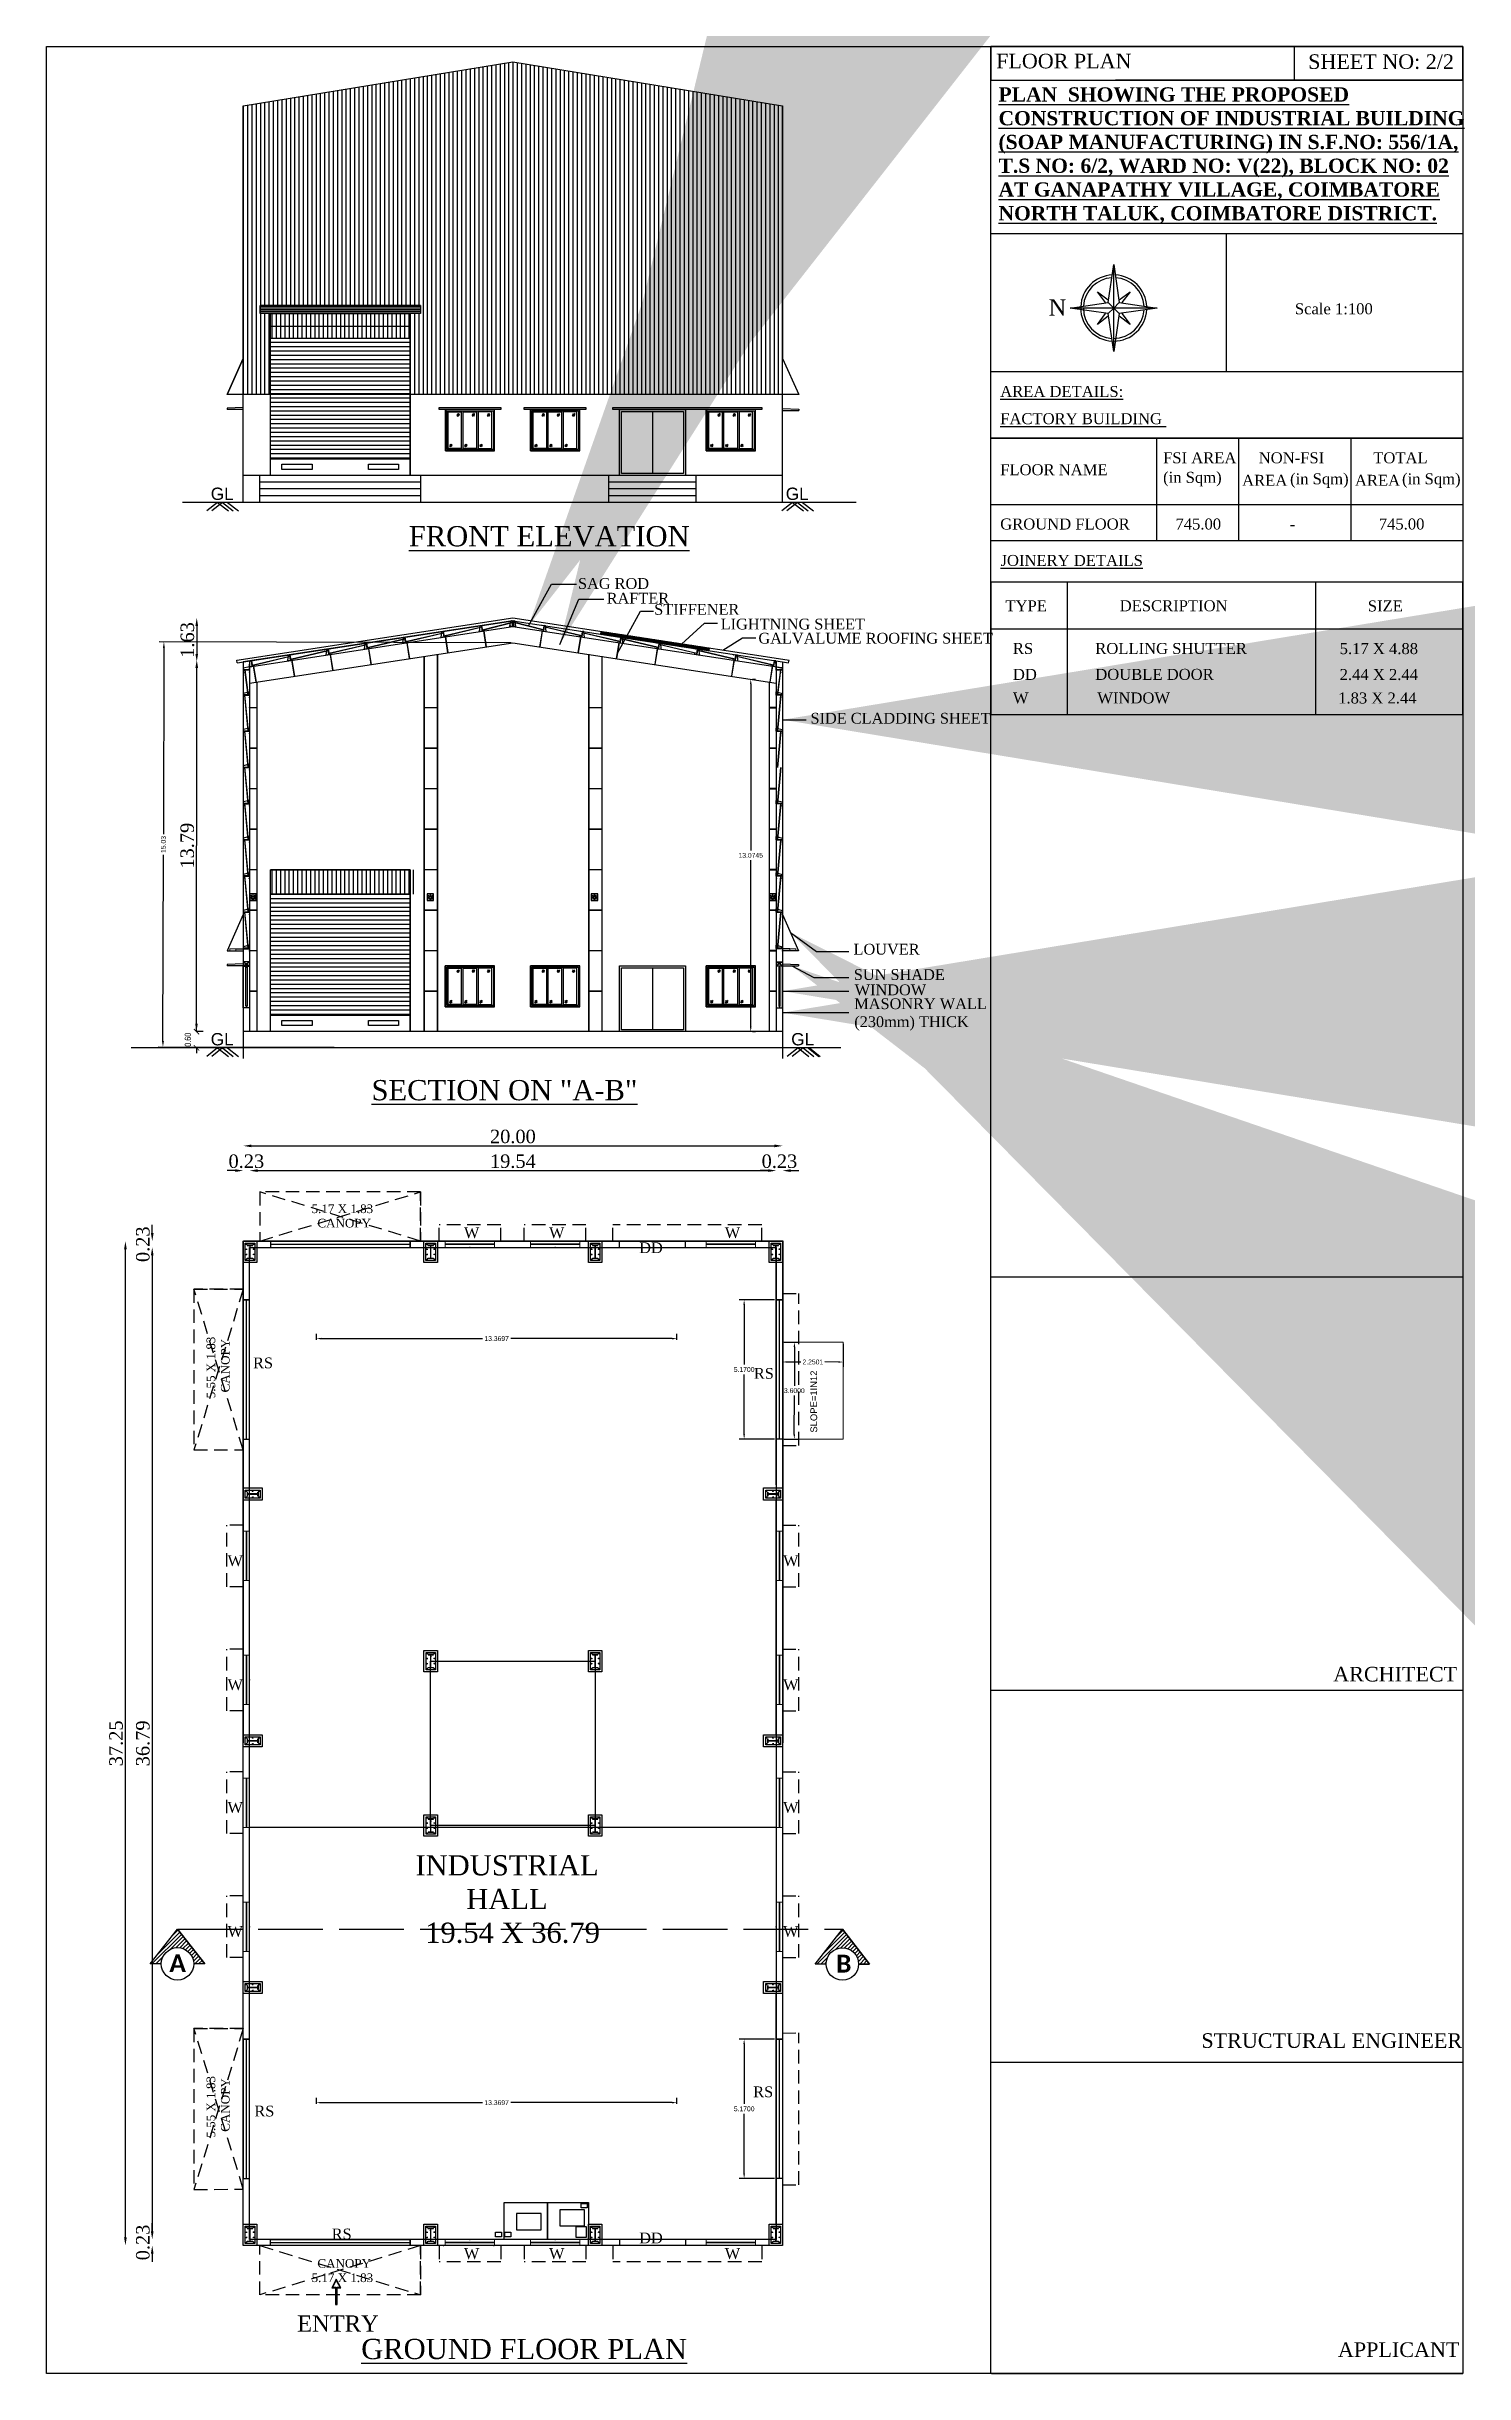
# Model space of a CAD drawing. Header units: metres. Extents: x 3660 to 3928, y -2018 to -1928.
# Drawn here: x 3790.4 to 3843, y -2017.7 to -1931.4 of the extents above; entities that cross this region are included whole.
import ezdxf
from ezdxf.lldxf.tags import DXFTag

# ---------------------------------------------------------------- set-up
doc = ezdxf.new("R2010")
doc.units = ezdxf.units.M
doc.header["$LTSCALE"] = 2
for name, pattern in [('ACAD_ISO02W100', [15, 12, -3]), ('CONTINOUS', [0]), ('CONTINULUS', [0]), ('HIDDEN', [0.375, 0.25, -0.125]), ('PHANTOM', [2.5, 1.25, -0.25, 0.25, -0.25, 0.25, -0.25])]:
    doc.linetypes.add(name, pattern=pattern)
for name, color, linetype, lineweight in [('09 Text', 9, 'Continuous', 15), ('BLK_1_DA_RAMP_1', 1, 'Continuous', 0), ('DIST_EXIT', 7, 'Continuous', 0), ('Line', 3, 'Continuous', 25), ('PURLIN', 221, 'Continuous', 20), ('Wall', 7, 'Continuous', 35), ('WINDOW', 5, 'Continuous', 20)]:
    doc.layers.add(name, color=color, linetype=linetype, lineweight=lineweight)
for name, color, linetype in [('3', 4, 'PHANTOM'), ('BLK_1_FLR_0_CARPET_AREA', 1, 'Continuous'), ('BLK_1_FLR_0_EXIT_WIDTH_DOOR', 2, 'Continuous'), ('BLK_1_FLR_0_REGULAR_ROOM_1', 117, 'Continuous'), ('BLK_1_FLR_0_URINAL', 235, 'Continuous'), ('BLK_1_FLR_0_WASH', 243, 'Continuous'), ('BLK_1_FLR_0_WATER_CLOSET', 213, 'Continuous'), ('BLK_1_HT_OF_BLDG', 5, 'Continuous'), ('BLK_1_PLINTH_HEIGHT', 7, 'Continuous'), ('Bolt', 6, 'Continuous'), ('Cleat Plate', 253, 'Continuous'), ('Footing', 7, 'Continuous'), ('FUR', 241, 'Continuous'), ('GRID LINE', 11, 'CENTER'), ('Main Frame', 6, 'Continuous'), ('OUTER FRAME', 7, 'Continuous'), ('OUTER_FRAME', 7, 'Continuous'), ('PLATES', 12, 'Continuous'), ('SAG ROD', 4, 'Continuous'), ('TEXT', 255, 'Continuous'), ('TOILET_VENTILATION', 6, 'Continuous'), ('WORKSHOP_AREA', 121, 'Continuous')]:
    doc.layers.add(name, color=color, linetype=linetype)
doc.layers.add('BLK_1_COVERED_AREA', color=140, linetype='Continuous', plot=False)
doc.layers.add('BLK_1_FLR_0_BLT_UP_AREA', color=1, linetype='Continuous', plot=False)
doc.styles.add('ANAND', font='times.ttf')
doc.styles.add('DIM 100', font='ARIALN.TTF', dxfattribs={"width": 0.85, "height": 0.23})
doc.styles.add('MtXpl_Times_New_Roma', font='times.ttf')
doc.styles.get("Standard").update_dxf_attribs({"font": 'arial.ttf'})
doc.styles.add('style1', font='times.ttf', dxfattribs={"width": 0.9})
tags = doc.linetypes.add('CENTER', pattern=[2999.45, 1874.7, -374.9, 374.95, -374.9]).pattern_tags.tags
tags[10:11] = [DXFTag(74, 4), DXFTag(75, 0), DXFTag(340, '0'), DXFTag(46, 1.0), DXFTag(50, 0.0), DXFTag(44, 0.0), DXFTag(45, 0.0)]
tags[8:9] = [DXFTag(74, 4), DXFTag(75, 0), DXFTag(340, '0'), DXFTag(46, 1.0), DXFTag(50, 0.0), DXFTag(44, 0.0), DXFTag(45, 0.0)]
tags[6:7] = [DXFTag(74, 4), DXFTag(75, 0), DXFTag(340, '0'), DXFTag(46, 1.0), DXFTag(50, 0.0), DXFTag(44, 0.0), DXFTag(45, 0.0)]
tags[4:5] = [DXFTag(74, 4), DXFTag(75, 0), DXFTag(340, '0'), DXFTag(46, 1.0), DXFTag(50, 0.0), DXFTag(44, 0.0), DXFTag(45, 0.0)]
doc.dimstyles.new('AM_ISO$7', dxfattribs={"dimscale": 75, "dimtxt": 3, "dimasz": 3, "dimexe": 1, "dimexo": 1, "dimgap": 1.5, "dimtad": 1, "dimdec": 0, "dimdsep": 46, "dimtxsty": 'Standard', "dimcen": 0, "dimclrd": 256, "dimclre": 256, "dimclrt": 2, "dimadec": 0, "dimazin": 2, "dimtp": 0.1, "dimtm": 0.1, "dimtfac": 0.71, "dimtdec": 0, "dimtmove": 0, "dimatfit": 3, "dimfxl": 0, "dimlwd": -1, "dimlwe": -1, "dimarcsym": 0})
doc.dimstyles.new('GRID DIM 400', dxfattribs={"dimscale": 0, "dimtxt": 0.8, "dimasz": 0.2, "dimexe": 0, "dimexo": 0, "dimgap": 0.2, "dimtad": 0, "dimlfac": -0.1, "dimzin": 1, "dimdsep": 46, "dimtxsty": 'DIM 100', "dimblk": 'ARCHTICK', "dimcen": 0, "dimclrd": 256, "dimclre": 252, "dimclrt": 4, "dimazin": 0, "dimtfac": 1, "dimtix": 1, "dimtofl": 0, "dimtmove": 2, "dimatfit": 0, "dimfxl": 0, "dimtolj": 1, "dimtzin": 0, "dimarcsym": 0})
doc.dimstyles.get("Standard").update_dxf_attribs({"dimtxt": 0.18, "dimasz": 0.18, "dimexe": 0.18, "dimexo": 0.0625, "dimgap": 0.09, "dimtad": 0, "dimtih": 1, "dimtoh": 1, "dimdec": 4, "dimzin": 0, "dimdsep": 46, "dimtxsty": 'Standard', "dimcen": 0.09, "dimadec": 0, "dimazin": 0, "dimtfac": 1, "dimtdec": 4, "dimtofl": 0, "dimtmove": 0, "dimatfit": 3, "dimfxl": 0, "dimtolj": 1, "dimtzin": 0, "dimarcsym": 0})
doc.dimstyles.new('STANDARD$0', dxfattribs={"dimtxt": 7, "dimasz": 3, "dimexe": 3, "dimexo": 1, "dimgap": 1.5, "dimtad": 1, "dimdec": 1, "dimzin": 1, "dimdsep": 46, "dimlunit": 4, "dimtxsty": 'Standard', "dimblk": 'OBLIQUE', "dimcen": 0.09375, "dimdle": 1, "dimclrd": 8, "dimclre": 8, "dimclrt": 7, "dimadec": 1, "dimazin": 0, "dimtfac": 1, "dimtdec": 1, "dimtix": 1, "dimtmove": 2, "dimatfit": 3, "dimldrblk": 'ARCHTICK', "dimfxl": 0, "dimfrac": 2, "dimtolj": 1, "dimtzin": 0, "dimarcsym": 0})
doc.dimstyles.new('V1', dxfattribs={"dimtxt": 0.5, "dimasz": 0.3, "dimexe": 0.18, "dimexo": 0.0625, "dimgap": 0.09, "dimtad": 1, "dimzin": 0, "dimdsep": 46, "dimtxsty": 'ANAND', "dimcen": 0.09, "dimse1": 1, "dimse2": 1, "dimadec": 0, "dimazin": 0, "dimtfac": 1, "dimtix": 1, "dimtofl": 0, "dimtmove": 2, "dimatfit": 0, "dimfxl": 0, "dimtolj": 1, "dimtzin": 0, "dimarcsym": 0})
pattern_1 = [(135, (379593.6891, -613332.9322), (-1.178511302, -1.178511302), [])]
pattern_2 = [(225, (582368.6085, -700766.0127), (1.178511302, -1.178511302), [])]

msp = doc.modelspace()

# ---------------------------------------------------------------- texts
at = {"extrusion": (-0.003553, 0.000952456, 0.999993)}
for s, height, style, p in [('FLOOR PLAN', 0.541331, 'ANAND', (3825.57977, -1932.16907, -15.39963)), ('SHEET NO: 2/2', 0.5413312, 'ANAND', (3837.15319, -1932.18969, -15.40559)), ('Scale 1:100', 0.4074018, 'style1', (3836.66031, -1941.28974, -15.39954))]:
    msp.add_text(s, height=height, dxfattribs=dict(at, style=style)).set_placement(p)
for s, height, style, p in [('N', 0.60148, 'ANAND', (3827.55031, -1941.35283, 0.03156)), ('%%UFACTORY BUILDING ', 0.4074018, 'style1', (3825.75499, -1945.37857, 0.03156)), ('FSI AREA  ', 0.407402, 'style1', (3831.79651, -1946.82966, 0.03156)), ('NON-FSI', 0.407402, 'style1', (3835.34213, -1946.82966, 0.03156)), ('TOTAL', 0.407402, 'style1', (3839.58918, -1946.82966, 0.03156)), ('FLOOR NAME', 0.407402, 'style1', (3825.75499, -1947.27087, 0.03156)), ('(in Sqm)', 0.407402, 'style1', (3831.79651, -1947.55368, 0.03156)), ('AREA', 0.407402, 'style1', (3834.72708, -1947.66482, 0.03156)), ('(in Sqm)', 0.407402, 'style1', (3836.50502, -1947.60923, 0.03156)), ('AREA', 0.407402, 'style1', (3838.91003, -1947.66482, 0.03156)), (' (in Sqm)', 0.407402, 'style1', (3840.50454, -1947.60923, 0.03156)), ('%%UFRONT ELEVATION', 0.75, 'ANAND', (3803.82116, -1949.90902)), ('GROUND FLOOR', 0.4074018, 'style1', (3825.75499, -1949.28529, 0.03156)), ('745.00', 0.407402, 'style1', (3832.25506, -1949.28529, 0.03156)), ('-', 0.4074, 'style1', (3836.49644, -1949.28529, 0.03156)), ('745.00', 0.407402, 'style1', (3839.79574, -1949.28529, 0.03156)), ('%%USECTION ON "A-B"', 0.75, 'ANAND', (3802.43839, -1970.45189, 6.48828)), ('5.17 X 1.83', 0.32, 'ANAND', (3800.21686, -1974.63625, 0.00113)), ('CANOPY', 0.32, 'ANAND', (3800.43203, -1975.16807, 0.00113)), ('W', 0.4, 'style1', (3805.86653, -1975.56381)), ('W', 0.4, 'style1', (3809.0225, -1975.56381)), ('W', 0.4, 'style1', (3815.54138, -1975.56381)), ('DD', 0.4, 'style1', (3812.3659, -1976.12045)), ('RS', 0.4, 'ANAND', (3798.04605, -1980.39187)), ('RS', 0.4, 'ANAND', (3816.61941, -1980.78093)), ('W', 0.4, 'style1', (3797.09874, -1987.72561)), ('W', 0.4, 'style1', (3817.70413, -1987.72561)), ('W', 0.4, 'style1', (3797.09874, -1992.32495)), ('W', 0.4, 'style1', (3817.70413, -1992.32495)), ('W', 0.4, 'style1', (3797.09874, -1996.87561)), ('W', 0.4, 'style1', (3817.70413, -1996.87561)), ('W', 0.4, 'style1', (3797.09874, -2001.47495)), ('W', 0.4, 'style1', (3817.70413, -2001.47495)), ('RS', 0.4, 'ANAND', (3816.59585, -2007.42397)), ('RS', 0.4, 'ANAND', (3798.09579, -2008.13767)), ('RS', 0.4, 'ANAND', (3800.96344, -2012.69639)), ('W', 0.4, 'style1', (3805.86653, -2013.42109)), ('W', 0.4, 'style1', (3809.0225, -2013.42109)), ('DD', 0.4, 'style1', (3812.3659, -2012.8439)), ('W', 0.4, 'style1', (3815.54138, -2013.42109)), ('5.17 X 1.83', 0.32, 'ANAND', (3800.21686, -2014.27937, 0.00113)), ('CANOPY', 0.32, 'ANAND', (3800.43203, -2013.74755, 0.00113)), ('ENTRY', 0.601425, 'ANAND', (3799.67946, -2016.11769)), ('%%UGROUND FLOOR PLAN', 0.75, 'ANAND', (3802.05581, -2017.13565))]:
    msp.add_text(s, height=height, dxfattribs=dict(style=style)).set_placement(p)
at = {"extrusion": (-0.003553, 0.001011, 0.999993), "style": 'style1'}
msp.add_text('%%UAREA DETAILS:', height=0.4074018, dxfattribs=at).set_placement((3825.73054, -1944.35422, -15.50602))
at = {"extrusion": (-0.000556194, 0.000451623, 1), "style": 'style1'}
for s, height, p in [('%%UJOINERY DETAILS', 0.4074018, (3825.76571, -1950.63436, -2.99507)), ('TYPE', 0.407402, (3825.94824, -1952.31818, -2.99999)), ('DESCRIPTION', 0.4074018, (3830.18645, -1952.31543, -2.99829)), ('SIZE', 0.407402, (3839.38772, -1952.32256, -2.9965)), ('RS', 0.407402, (3826.22483, -1953.89934, -2.99645)), ('ROLLING SHUTTER ', 0.4074018, (3829.27945, -1953.89891, -2.99529)), ('5.17 X 4.88', 0.4074018, (3838.344, -1953.90444, -2.99356)), ('DD', 0.407402, (3826.22506, -1954.85976, -2.99928)), ('DOUBLE DOOR ', 0.4074018, (3829.27968, -1954.85932, -2.99812)), ('2.44 X 2.44', 0.4074018, (3838.34423, -1954.86485, -2.99639))]:
    msp.add_text(s, height=height, dxfattribs=at).set_placement(p)
at = {"extrusion": (-0.000556182, 0.000637144, 1), "style": 'style1'}
for s, height, p in [('W', 0.4074, (3826.22505, -1955.73329, -3.35791)), ('WINDOW ', 0.407402, (3829.35463, -1955.73315, -3.30769)), ('1.83 X 2.44', 0.4074018, (3838.2892, -1955.73571, -3.30965))]:
    msp.add_text(s, height=height, dxfattribs=at).set_placement(p)
at = {"style": 'ANAND'}
for s, p in [('5.55 X 1.83', (3796.63969, -1981.50234, 0.00113)), ('5.55 X 1.83', (3796.64162, -1981.50234, 0.00113)), ('CANOPY', (3797.17343, -1981.28717, 0.00113)), ('5.55 X 1.83', (3796.64162, -2008.92127, 0.00113)), ('CANOPY', (3797.17343, -2008.70611, 0.00113))]:
    msp.add_text(s, height=0.32, rotation=90, dxfattribs=at).set_placement(p)
at = {"extrusion": (-0.003553, 0.000952456, 0.999993), "style": 'ANAND'}
for s, p in [('ARCHITECT', (3838.08294, -1991.99239, -15.33367)), ('STRUCTURAL ENGINEER', (3833.1915, -2005.58067, -15.33248)), ('APPLICANT', (3838.25493, -2017.04332, -15.55561))]:
    msp.add_text(s, height=0.542399, rotation=0.000522, dxfattribs=at).set_placement(p)
at = {"extrusion": (-9.74753e-10, 0.000230988, 1), "insert": (3825.69225, -1932.88554, -0.00011), "char_height": 0.52863181, "width": 17.4190593, "attachment_point": 1, "text_direction": (1, 2e-06, 0), "style": 'ANAND'}
msp.add_mtext('{\\fTimes New Roman|b1|i0|c0|p18;\\LPLAN  SHOWING THE PROPOSED CONSTRUCTION OF INDUSTRIAL BUILDING (SOAP MANUFACTURING) IN S.F.NO: 556/1A, T.S NO: 6/2, WARD NO: V(22), BLOCK NO: 02 AT GANAPATHY VILLAGE, COIMBATORE NORTH TALUK, COIMBATORE DISTRICT.}', dxfattribs=at)
at = {"ltscale": 15, "insert": (3802.7289, -1998.44866), "char_height": 0.75, "width": 9.2113815, "attachment_point": 1, "style": 'ANAND'}
msp.add_mtext('\\A1;{\\W4.72941;\\C7; \\W1;INDUSTRIAL \\P\\W5.69039;  \\W1;HALL\\P      19.54 X 36.79}', dxfattribs=at)
at = {"ltscale": 50, "char_height": 0.660231, "width": 160.141381, "attachment_point": 2}
for s, insert in [('\\pt89.79142,93.09257;{\\fCalibri|b1|i0|c0|p34;A}', (3795.24823, -2002.12213, 7.12656)), ('\\pt89.79142,93.09257;{\\fCalibri|b1|i0|c0|p34;B}', (3819.95222, -2002.1404, 7.15084))]:
    msp.add_mtext(s, dxfattribs=dict(at, insert=insert))
at = {"layer": '09 Text', "linetype": 'ByBlock', "char_height": 0.4572, "width": 73.0155318, "attachment_point": 1}
for insert in [(3796.4756, -1947.73168), (3817.80057, -1947.73168), (3796.4756, -1967.95963), (3818.00369, -1967.95963)]:
    msp.add_mtext('\\A1;GL', dxfattribs=dict(at, insert=insert))
at = {"layer": 'BLK_1_DA_RAMP_1', "linetype": 'CONTINOUS', "insert": (3818.7163, -1982.77632), "char_height": 0.25, "attachment_point": 1, "rotation": 90}
msp.add_mtext_dynamic_manual_height_columns('SLOPE=1IN12', width=0.0031353, gutter_width=1.25, heights=[0], dxfattribs=at)
at = {"layer": 'TEXT', "color": 4, "linetype": 'CONTINOUS', "style": 'MtXpl_Times_New_Roma'}
for s, p in [('STIFFENER', (3812.92335, -1952.44874)), ('LIGHTNING SHEET', (3815.38758, -1952.99112)), ('GALVALUME ROOFING SHEET', (3816.78842, -1953.51583))]:
    msp.add_text(s, height=0.4, dxfattribs=at).set_placement(p)
at = {"layer": 'TEXT', "color": 4, "lineweight": 20, "char_height": 0.4, "width": 9.3152817, "attachment_point": 7}
for s, insert in [('{\\fTimes New Roman CE|b0|i0|c0|p18;SAG ROD}', (3810.09642, -1951.49311)), ('{\\fTimes New Roman CE|b0|i0|c0|p18;RAFTER}', (3811.16061, -1952.03211, 6.48828)), ('{\\fTimes New Roman CE|b0|i0|c0|p18;SIDE CLADDING SHEET}', (3818.71897, -1956.49042)), ('{\\fTimes New Roman CE|b0|i0|c0|p18;LOUVER}', (3820.31519, -1965.05816, 0.00121)), ('{\\fTimes New Roman CE|b0|i0|c0|p18;SUN SHADE}', (3820.32626, -1965.99646)), ('{\\fTimes New Roman CE|b0|i0|c0|p18;WINDOW}', (3820.35872, -1966.56588)), ('{\\fTimes New Roman CE|b0|i0|c0|p18;MASONRY WALL \\P(230mm) THICK}', (3820.34257, -1967.86842))]:
    msp.add_mtext(s, dxfattribs=dict(at, insert=insert))

# ---------------------------------------------------------------- blocks, each defined once
blk = doc.blocks.new('200 purlin')
at = {"layer": 'Cleat Plate'}
h = blk.add_hatch(dxfattribs=at)
h.set_pattern_fill('AR-SAND', color=252, angle=6)
h.set_pattern_definition([(43.5, (-5894874.3518, -2361082.8252), (-0.26405620145, 1.9096838279), [0, -1.52, 0, -1.7, 0, -1.625]), (13.5, (-5894874.3518, -2361082.8252), (1.465087092, 2.9916780931), [0, -0.82, 0, -1.37, 0, -0.525]), (333.5, (-5894875.575, -2361082.9538), (3.09649073463, 0.33114451582), [0, -0.5, 0, -1.8, 0, -2.35]), (323.5, (-5894875.575, -2361082.9538), (2.8979166505, 1.1870933607), [0, -0.25, 0, -1.18, 0, -1.35])])
h.paths.add_polyline_path([(452204, -3561114), (452199, -3561115), (452216, -3561275), (452221, -3561274)])
h.paths.add_polyline_path([(452220, -3561314), (452225, -3561313), (452221, -3561274), (452216, -3561275)])
at = {"layer": 'Cleat Plate', "color": 252}
for p, q in [((452120, -3561324), (452149, -3561120)), ((452225, -3561313), (452120, -3561324)), ((452149, -3561120), (452199, -3561115)), ((452199, -3561115), (452220, -3561314))]:
    blk.add_line(p, q, dxfattribs=at)
blk.add_lwpolyline([(452199, -3561115), (452204, -3561114), (452225, -3561313), (452220, -3561314)], close=True, dxfattribs=at)
at = {"layer": 'PURLIN', "color": 5, "linetype": 'Continuous'}
for p, q in [((452204, -3561114), (452279, -3561106)), ((452204, -3561114), (452225, -3561313)), ((452206, -3561116), (452277, -3561109)), ((452206, -3561116), (452227, -3561311)), ((452225, -3561313), (452299, -3561305)), ((452227, -3561311), (452297, -3561303)), ((452277, -3561109), (452279, -3561126)), ((452279, -3561106), (452281, -3561126)), ((452281, -3561126), (452279, -3561126)), ((452297, -3561285), (452295, -3561286)), ((452297, -3561303), (452295, -3561286)), ((452299, -3561305), (452297, -3561285))]:
    blk.add_line(p, q, dxfattribs=at)
at = {"layer": 'PURLIN', "linetype": 'Continuous'}
blk.add_line((452204, -3561114), (452225, -3561313), dxfattribs=at)
at = {"layer": 'SAG ROD'}
for p, q in [((452221, -3561164), (452199, -3561166)), ((452232, -3561273), (452210, -3561275))]:
    blk.add_line(p, q, dxfattribs=at)
at = {"layer": 'SAG ROD', "linetype": 'Continuous'}
for p, q in [((452214, -3561156), (452205, -3561157)), ((452214, -3561157), (452205, -3561158)), ((452216, -3561173), (452206, -3561173)), ((452216, -3561173), (452207, -3561174)), ((452225, -3561265), (452216, -3561266)), ((452226, -3561266), (452216, -3561267)), ((452227, -3561281), (452218, -3561282)), ((452227, -3561282), (452218, -3561283))]:
    blk.add_line(p, q, dxfattribs=at)
for points in [[(452214, -3561157), (452205, -3561158), (452216, -3561173), (452206, -3561173)], [(452226, -3561266), (452216, -3561267), (452227, -3561281), (452218, -3561282)]]:
    blk.add_solid(points, dxfattribs=at)
blk = doc.blocks.new('self purlin')
at = {"layer": 'PURLIN', "color": 5, "linetype": 'Continuous'}
for p, q in [((10906543, -1852528, -1), (10906768, -1852528, -1)), ((10906543, -1852528, -1), (10906543, -1852603, -1)), ((10906543, -1852603, -1), (10906563, -1852603, -1)), ((10906545, -1852530, -1), (10906766, -1852530, -1)), ((10906545, -1852530, -1), (10906545, -1852601, -1)), ((10906545, -1852601, -1), (10906563, -1852601, -1)), ((10906563, -1852603, -1), (10906563, -1852601, -1)), ((10906766, -1852601, -1), (10906748, -1852601, -1)), ((10906748, -1852603, -1), (10906748, -1852601, -1)), ((10906768, -1852603, -1), (10906748, -1852603, -1)), ((10906766, -1852530, -1), (10906766, -1852601, -1)), ((10906768, -1852528, -1), (10906768, -1852603, -1))]:
    blk.add_line(p, q, dxfattribs=at)
blk = doc.blocks.new('Tie Runner 100x100x4')
at = {"layer": 'GRID LINE'}
h = blk.add_hatch(color=3, dxfattribs=at)
h.dxf.hatch_style = 1
h.paths.add_polyline_path([(963279, -1293185), (963171, -1293185), (963171, -1293293), (963279, -1293293)])
h.paths.add_polyline_path([(963275, -1293289), (963175, -1293289), (963175, -1293189), (963275, -1293189)], flags=16)
at = {"layer": 'PLATES'}
h = blk.add_hatch(dxfattribs=at)
h.set_pattern_fill('ANSI31', color=256, scale=13.333333, angle=90)
h.set_pattern_definition(pattern_1)
h.paths.add_polyline_path([(963171, -1293237), (963171, -1293242), (963096, -1293242), (963096, -1293237)])
h = blk.add_hatch(dxfattribs=at)
h.set_pattern_fill('ANSI31', color=256, scale=13.333333, angle=180)
h.set_pattern_definition(pattern_2)
h.paths.add_polyline_path([(963228, -1293110), (963223, -1293110), (963223, -1293185), (963228, -1293185)])
h = blk.add_hatch(dxfattribs=at)
h.set_pattern_fill('ANSI31', color=256, scale=13.333333, angle=180)
h.set_pattern_definition(pattern_2)
h.paths.add_polyline_path([(963228, -1293368), (963223, -1293368), (963223, -1293293), (963228, -1293293)])
h = blk.add_hatch(dxfattribs=at)
h.set_pattern_fill('ANSI31', color=256, scale=13.333333, angle=90)
h.set_pattern_definition(pattern_1)
h.paths.add_polyline_path([(963279, -1293237), (963279, -1293242), (963354, -1293242), (963354, -1293237)])
at = {"layer": 'FUR', "color": 3, "linetype": 'Continuous'}
for points in [[(963171, -1293293), (963279, -1293293), (963279, -1293185), (963171, -1293185)], [(963175, -1293289), (963275, -1293289), (963275, -1293189), (963175, -1293189)]]:
    blk.add_lwpolyline(points, close=True, dxfattribs=at)
at = {"layer": 'OUTER FRAME', "color": 3, "linetype": 'Continuous'}
for p, q in [((963166, -1293164), (963133, -1293164)), ((963133, -1293164), (963166, -1293164)), ((963166, -1293314), (963133, -1293314)), ((963133, -1293314), (963166, -1293314)), ((963149, -1293181), (963149, -1293147)), ((963149, -1293181), (963149, -1293147)), ((963149, -1293297), (963149, -1293331)), ((963149, -1293297), (963149, -1293331)), ((963316, -1293164), (963283, -1293164)), ((963283, -1293164), (963316, -1293164)), ((963283, -1293314), (963316, -1293314)), ((963299, -1293181), (963299, -1293147)), ((963299, -1293181), (963299, -1293147)), ((963299, -1293297), (963299, -1293331)), ((963299, -1293297), (963299, -1293331))]:
    blk.add_line(p, q, dxfattribs=at)
at = {"layer": 'OUTER FRAME', "color": 6, "linetype": 'Continuous'}
for centre in [(963149, -1293164), (963149, -1293164), (963149, -1293314), (963149, -1293314), (963299, -1293164), (963299, -1293164), (963299, -1293314), (963299, -1293314)]:
    blk.add_circle(centre, 10.8, dxfattribs=at)
at = {"layer": 'PLATES'}
for points in [[(963375, -1293389), (963075, -1293389), (963075, -1293089), (963375, -1293089)], [(963171, -1293242), (963171, -1293237), (963096, -1293237), (963096, -1293242)], [(963223, -1293110), (963228, -1293110), (963228, -1293185), (963223, -1293185)], [(963223, -1293368), (963228, -1293368), (963228, -1293293), (963223, -1293293)], [(963279, -1293242), (963279, -1293237), (963354, -1293237), (963354, -1293242)]]:
    blk.add_lwpolyline(points, close=True, dxfattribs=at)
blk = doc.blocks.new('_ArchTick')
at = {"color": 0, "linetype": 'ByBlock', "lineweight": -2, "const_width": 0.15}
blk.add_lwpolyline([(-0.5, -0.5), (0.5, 0.5)], dxfattribs=at)
blk = doc.blocks.new('*D106')
at = {"layer": 'BLK_1_PLINTH_HEIGHT', "color": 2, "lineweight": -2}
for p, q in [((3795.946, -1967.906), (3795.946, -1967.706)), ((3795.946, -1968.508), (3795.946, -1968.708))]:
    blk.add_line(p, q, dxfattribs=at)
at = {"layer": 'BLK_1_PLINTH_HEIGHT', "color": 252, "lineweight": -2}
for p, q in [((3796.196, -1967.906), (3795.946, -1967.906)), ((3796.196, -1968.508), (3795.946, -1968.508))]:
    blk.add_line(p, q, dxfattribs=at)
at = {"layer": 'Defpoints', "color": 0}
for p in [(3795.946, -1967.906), (3798.493, -1967.906), (3798.493, -1968.508)]:
    blk.add_point(p, dxfattribs=at)
at = {"layer": 'BLK_1_PLINTH_HEIGHT', "color": 2, "lineweight": -2, "xscale": 0.2, "yscale": 0.2, "zscale": 0.2}
for p, rotation in [((3795.946, -1967.906), 270), ((3795.946, -1968.508), 90)]:
    blk.add_blockref('_ArchTick', p, dxfattribs=dict(at, rotation=rotation))
at = {"layer": 'BLK_1_PLINTH_HEIGHT', "color": 2, "lineweight": -2, "insert": (3795.629, -1968.207), "char_height": 0.23, "attachment_point": 5, "rotation": 90, "style": 'DIM 100'}
blk.add_mtext('\\A1;0.60', dxfattribs=at)
blk = doc.blocks.new('*D110')
at = {"layer": '3', "color": 0, "linetype": 'CONTINOUS', "lineweight": -2}
blk.add_line((3795.947, -1967.606), (3795.957, -1954.417), dxfattribs=at)
at = {"layer": '3', "color": 0, "linetype": 'CONTINOUS'}
for points in [[(3795.907, -1954.417), (3796.007, -1954.418), (3795.957, -1954.117)], [(3795.897, -1967.606), (3795.997, -1967.606), (3795.946, -1967.906)]]:
    blk.add_solid(points, dxfattribs=at)
at = {"layer": 'Defpoints', "color": 0, "linetype": 'CONTINOUS'}
for p in [(3795.957, -1954.117), (3798.192, -1954.119), (3798.182, -1967.907)]:
    blk.add_point(p, dxfattribs=at)
at = {"layer": '3', "color": 0, "linetype": 'CONTINOUS', "insert": (3795.607, -1961.011), "char_height": 0.5, "attachment_point": 5, "rotation": 89.95639, "style": 'ANAND'}
blk.add_mtext('\\A1;13.79', dxfattribs=at)
blk = doc.blocks.new('*D111')
at = {"layer": '3', "color": 0, "linetype": 'CONTINOUS', "lineweight": -2}
blk.add_line((3795.957, -1952.866), (3795.957, -1953.897), dxfattribs=at)
at = {"layer": '3', "color": 0, "linetype": 'CONTINOUS'}
for points in [[(3795.907, -1952.866), (3796.007, -1952.866), (3795.957, -1952.566)], [(3795.907, -1953.897), (3796.007, -1953.897), (3795.957, -1954.197)]]:
    blk.add_solid(points, dxfattribs=at)
at = {"layer": 'Defpoints', "color": 0, "linetype": 'CONTINOUS'}
for p in [(3807.681, -1952.566), (3795.957, -1954.197), (3807.681, -1954.197)]:
    blk.add_point(p, dxfattribs=at)
at = {"layer": '3', "color": 0, "linetype": 'CONTINOUS', "insert": (3795.612, -1953.382), "char_height": 0.5, "attachment_point": 5, "rotation": 90, "style": 'ANAND'}
blk.add_mtext('\\A1;1.63', dxfattribs=at)
blk = doc.blocks.new('*D112')
at = {"layer": 'BLK_1_HT_OF_BLDG', "color": 0, "lineweight": -2}
for p, q in [((3807.619, -1953.483), (3794.559, -1953.452)), ((3794.738, -1953.682), (3794.722, -1960.58)), ((3794.704, -1968.248), (3794.72, -1961.35)), ((3807.583, -1968.508), (3794.523, -1968.477))]:
    blk.add_line(p, q, dxfattribs=at)
at = {"layer": 'BLK_1_HT_OF_BLDG', "color": 0}
for points in [[(3794.7, -1953.682), (3794.776, -1953.683), (3794.739, -1953.452)], [(3794.666, -1968.248), (3794.742, -1968.248), (3794.703, -1968.478)]]:
    blk.add_solid(points, dxfattribs=at)
at = {"layer": 'Defpoints', "color": 0}
for p in [(3807.681, -1953.483), (3794.703, -1968.478), (3807.646, -1968.508)]:
    blk.add_point(p, dxfattribs=at)
at = {"layer": 'BLK_1_HT_OF_BLDG', "color": 0, "insert": (3794.721, -1960.965), "char_height": 0.18, "attachment_point": 5, "rotation": 89.86513}
blk.add_mtext('\\A1;15.03', dxfattribs=at)
blk = doc.blocks.new('*D107')
at = {"color": 0, "linetype": 'CONTINOUS', "lineweight": -2}
blk.add_line((3797.982, -1972.144), (3817.382, -1972.144), dxfattribs=at)
at = {"color": 0, "linetype": 'CONTINOUS'}
for points in [[(3797.982, -1972.094), (3797.982, -1972.194), (3797.682, -1972.144)], [(3817.382, -1972.094), (3817.382, -1972.194), (3817.682, -1972.144)]]:
    blk.add_solid(points, dxfattribs=at)
at = {"layer": 'Defpoints', "color": 0, "linetype": 'CONTINOUS'}
for p in [(3817.682, -1972.144), (3797.682, -1975.676), (3817.682, -1975.676)]:
    blk.add_point(p, dxfattribs=at)
at = {"color": 0, "linetype": 'CONTINOUS', "insert": (3807.682, -1971.799), "char_height": 0.5, "attachment_point": 5, "style": 'ANAND'}
blk.add_mtext('\\A1;20.00', dxfattribs=at)
blk = doc.blocks.new('*D108')
at = {"color": 0, "linetype": 'CONTINOUS', "lineweight": -2}
for p, q in [((3794.306, -1975.376), (3794.306, -1975.076)), ((3794.306, -1976.206), (3794.306, -1976.506))]:
    blk.add_line(p, q, dxfattribs=at)
at = {"color": 0, "linetype": 'CONTINOUS'}
for points in [[(3794.256, -1975.376), (3794.356, -1975.376), (3794.306, -1975.676)], [(3794.256, -1976.206), (3794.356, -1976.206), (3794.306, -1975.906)]]:
    blk.add_solid(points, dxfattribs=at)
at = {"layer": 'Defpoints', "color": 0, "linetype": 'CONTINOUS'}
for p in [(3794.306, -1975.676), (3797.912, -1975.676), (3797.912, -1975.906)]:
    blk.add_point(p, dxfattribs=at)
at = {"color": 0, "linetype": 'CONTINOUS', "insert": (3793.961, -1975.791), "char_height": 0.5, "attachment_point": 5, "rotation": 90, "style": 'ANAND'}
blk.add_mtext('\\A1;0.23', dxfattribs=at)
blk = doc.blocks.new('*D113')
at = {"color": 0, "linetype": 'CONTINOUS', "lineweight": -2}
blk.add_line((3794.306, -1976.206), (3794.306, -2012.396), dxfattribs=at)
at = {"color": 0, "linetype": 'CONTINOUS'}
for points in [[(3794.256, -1976.206), (3794.356, -1976.206), (3794.306, -1975.906)], [(3794.256, -2012.396), (3794.356, -2012.396), (3794.306, -2012.696)]]:
    blk.add_solid(points, dxfattribs=at)
at = {"layer": 'Defpoints', "color": 0, "linetype": 'CONTINOUS'}
for p in [(3797.912, -1975.906), (3794.306, -2012.696), (3797.912, -2012.696)]:
    blk.add_point(p, dxfattribs=at)
at = {"color": 0, "linetype": 'CONTINOUS', "insert": (3793.961, -1994.301), "char_height": 0.5, "attachment_point": 5, "rotation": 90, "style": 'ANAND'}
blk.add_mtext('\\A1;36.79', dxfattribs=at)
blk = doc.blocks.new('*D114')
at = {"color": 0, "linetype": 'CONTINOUS', "lineweight": -2}
for p, q in [((3794.306, -2012.396), (3794.306, -2012.096)), ((3794.306, -2013.226), (3794.306, -2013.526))]:
    blk.add_line(p, q, dxfattribs=at)
at = {"color": 0, "linetype": 'CONTINOUS'}
for points in [[(3794.256, -2012.396), (3794.356, -2012.396), (3794.306, -2012.696)], [(3794.256, -2013.226), (3794.356, -2013.226), (3794.306, -2012.926)]]:
    blk.add_solid(points, dxfattribs=at)
at = {"layer": 'Defpoints', "color": 0, "linetype": 'CONTINOUS'}
for p in [(3794.306, -2012.926), (3797.682, -2012.926), (3797.912, -2012.696)]:
    blk.add_point(p, dxfattribs=at)
at = {"color": 0, "linetype": 'CONTINOUS', "insert": (3793.961, -2012.811), "char_height": 0.5, "attachment_point": 5, "rotation": 90, "style": 'ANAND'}
blk.add_mtext('\\A1;0.23', dxfattribs=at)
blk = doc.blocks.new('*D109')
at = {"color": 0, "linetype": 'CONTINOUS', "lineweight": -2}
for p, q in [((3797.382, -1973.061), (3797.082, -1973.061)), ((3798.212, -1973.061), (3798.512, -1973.061))]:
    blk.add_line(p, q, dxfattribs=at)
at = {"color": 0, "linetype": 'CONTINOUS'}
for points in [[(3797.382, -1973.011), (3797.382, -1973.111), (3797.682, -1973.061)], [(3798.212, -1973.011), (3798.212, -1973.111), (3797.912, -1973.061)]]:
    blk.add_solid(points, dxfattribs=at)
at = {"layer": 'Defpoints', "color": 0, "linetype": 'CONTINOUS'}
for p in [(3797.912, -1973.061), (3797.682, -1975.676), (3797.912, -1975.676)]:
    blk.add_point(p, dxfattribs=at)
at = {"color": 0, "linetype": 'CONTINOUS', "insert": (3797.797, -1972.716), "char_height": 0.5, "attachment_point": 5, "style": 'ANAND'}
blk.add_mtext('\\A1;0.23', dxfattribs=at)
blk = doc.blocks.new('*D115')
at = {"color": 0, "linetype": 'CONTINOUS', "lineweight": -2}
blk.add_line((3798.212, -1973.061), (3817.152, -1973.061), dxfattribs=at)
at = {"color": 0, "linetype": 'CONTINOUS'}
for points in [[(3798.212, -1973.011), (3798.212, -1973.111), (3797.912, -1973.061)], [(3817.152, -1973.011), (3817.152, -1973.111), (3817.452, -1973.061)]]:
    blk.add_solid(points, dxfattribs=at)
at = {"layer": 'Defpoints', "color": 0, "linetype": 'CONTINOUS'}
for p in [(3817.452, -1973.061), (3797.912, -1975.906), (3817.452, -1975.906)]:
    blk.add_point(p, dxfattribs=at)
at = {"color": 0, "linetype": 'CONTINOUS', "insert": (3807.682, -1972.716), "char_height": 0.5, "attachment_point": 5, "style": 'ANAND'}
blk.add_mtext('\\A1;19.54', dxfattribs=at)
blk = doc.blocks.new('*D116')
at = {"color": 0, "linetype": 'CONTINOUS', "lineweight": -2}
for p, q in [((3817.152, -1973.061), (3816.852, -1973.061)), ((3817.982, -1973.061), (3818.282, -1973.061))]:
    blk.add_line(p, q, dxfattribs=at)
at = {"color": 0, "linetype": 'CONTINOUS'}
for points in [[(3817.152, -1973.011), (3817.152, -1973.111), (3817.452, -1973.061)], [(3817.982, -1973.011), (3817.982, -1973.111), (3817.682, -1973.061)]]:
    blk.add_solid(points, dxfattribs=at)
at = {"layer": 'Defpoints', "color": 0, "linetype": 'CONTINOUS'}
for p in [(3817.682, -1973.061), (3817.452, -1975.906), (3817.682, -1975.676)]:
    blk.add_point(p, dxfattribs=at)
at = {"color": 0, "linetype": 'CONTINOUS', "insert": (3817.567, -1972.716), "char_height": 0.5, "attachment_point": 5, "style": 'ANAND'}
blk.add_mtext('\\A1;0.23', dxfattribs=at)
blk = doc.blocks.new('*D117')
at = {"color": 0, "linetype": 'CONTINOUS', "lineweight": -2}
blk.add_line((3793.312, -2012.626), (3793.312, -1975.976), dxfattribs=at)
at = {"color": 0, "linetype": 'CONTINOUS'}
for points in [[(3793.262, -1975.976), (3793.362, -1975.976), (3793.312, -1975.676)], [(3793.262, -2012.626), (3793.362, -2012.626), (3793.312, -2012.926)]]:
    blk.add_solid(points, dxfattribs=at)
at = {"layer": 'Defpoints', "color": 0, "linetype": 'CONTINOUS'}
for p in [(3793.312, -1975.676), (3797.682, -1975.676), (3797.682, -2012.926)]:
    blk.add_point(p, dxfattribs=at)
at = {"color": 0, "linetype": 'CONTINOUS', "insert": (3792.967, -1994.301), "char_height": 0.5, "attachment_point": 5, "rotation": 90, "style": 'ANAND'}
blk.add_mtext('\\A1;37.25', dxfattribs=at)
blk = doc.blocks.new('col-3')
at = {"layer": 'Bolt', "color": 3, "linetype": 'Continuous'}
for p, q in [((437353, -3332034), (437392, -3332034)), ((437353, -3332304), (437392, -3332304)), ((437372, -3332014), (437372, -3332053)), ((437372, -3332323), (437372, -3332284)), ((437541, -3332034), (437580, -3332034)), ((437541, -3332304), (437580, -3332304)), ((437560, -3332014), (437560, -3332053)), ((437560, -3332323), (437560, -3332284)), ((437729, -3332034), (437768, -3332034)), ((437729, -3332304), (437768, -3332304)), ((437749, -3332014), (437749, -3332053)), ((437749, -3332323), (437749, -3332284)), ((437918, -3332034), (437957, -3332034)), ((437918, -3332304), (437957, -3332304)), ((437937, -3332014), (437937, -3332053)), ((437937, -3332323), (437937, -3332284))]:
    blk.add_line(p, q, dxfattribs=at)
at = {"layer": 'Bolt', "color": 6, "linetype": 'Continuous'}
for centre in [(437372, -3332034), (437372, -3332034), (437372, -3332304), (437372, -3332304), (437560, -3332034), (437560, -3332034), (437560, -3332304), (437560, -3332304), (437749, -3332034), (437749, -3332034), (437749, -3332304), (437749, -3332304), (437937, -3332034), (437937, -3332034), (437937, -3332304), (437937, -3332304)]:
    blk.add_circle(centre, 12.5, dxfattribs=at)
at = {"layer": 'Footing'}
blk.add_lwpolyline([(437257, -3331919), (438052, -3331919), (438052, -3332419), (437257, -3332419)], close=True, dxfattribs=at)
at = {"layer": 'Footing', "color": 1}
blk.add_lwpolyline([(437332, -3331994), (437977, -3331994), (437977, -3332344), (437332, -3332344)], close=True, dxfattribs=at)
at = {"layer": 'Footing', "color": 3}
for points in [[(437407, -3332069), (437407, -3332269), (437417, -3332269), (437417, -3332069)], [(437417, -3332172), (437892, -3332172), (437892, -3332166), (437417, -3332166)], [(437902, -3332069), (437902, -3332269), (437892, -3332269), (437892, -3332069)]]:
    blk.add_lwpolyline(points, close=True, dxfattribs=at)
blk = doc.blocks.new('col-4')
at = {"layer": 'Bolt', "color": 3, "linetype": 'Continuous'}
for p, q in [((437304, -3333091), (437343, -3333091)), ((437304, -3333311), (437343, -3333311)), ((437323, -3333111), (437323, -3333072)), ((437323, -3333292), (437323, -3333331)), ((437539, -3333091), (437578, -3333091)), ((437539, -3333311), (437578, -3333311)), ((437558, -3333111), (437558, -3333072)), ((437558, -3333292), (437558, -3333331)), ((437774, -3333091), (437813, -3333091)), ((437774, -3333311), (437813, -3333311)), ((437793, -3333111), (437793, -3333072)), ((437793, -3333292), (437793, -3333331))]:
    blk.add_line(p, q, dxfattribs=at)
at = {"layer": 'Bolt', "color": 6, "linetype": 'Continuous'}
for centre in [(437323, -3333091), (437323, -3333091), (437323, -3333311), (437323, -3333311), (437558, -3333091), (437558, -3333091), (437558, -3333311), (437558, -3333311), (437793, -3333091), (437793, -3333091), (437793, -3333311), (437793, -3333311)]:
    blk.add_circle(centre, 12.5, dxfattribs=at)
at = {"layer": 'Footing'}
blk.add_lwpolyline([(437208, -3332976), (437908, -3332976), (437908, -3333426), (437208, -3333426)], close=True, dxfattribs=at)
at = {"layer": 'Footing', "color": 1}
blk.add_lwpolyline([(437283, -3333051), (437833, -3333051), (437833, -3333351), (437283, -3333351)], close=True, dxfattribs=at)
at = {"layer": 'Footing', "color": 3}
for points in [[(437358, -3333126), (437358, -3333276), (437368, -3333276), (437368, -3333126)], [(437368, -3333204), (437748, -3333204), (437748, -3333198), (437368, -3333198)], [(437758, -3333126), (437758, -3333276), (437748, -3333276), (437748, -3333126)]]:
    blk.add_lwpolyline(points, close=True, dxfattribs=at)
blk = doc.blocks.new('*D127')
at = {"layer": 'BLK_1_DA_RAMP_1', "color": 0, "lineweight": -2}
for p, q in [((3817.745, -1979.423), (3818.302, -1979.423)), ((3818.122, -1979.603), (3818.12, -1981.041)), ((3818.119, -1982.843), (3818.12, -1981.405)), ((3817.742, -1983.022), (3818.299, -1983.023))]:
    blk.add_line(p, q, dxfattribs=at)
at = {"layer": 'BLK_1_DA_RAMP_1', "color": 0}
for points in [[(3818.092, -1979.603), (3818.152, -1979.603), (3818.122, -1979.423)], [(3818.089, -1982.843), (3818.149, -1982.843), (3818.119, -1983.023)]]:
    blk.add_solid(points, dxfattribs=at)
at = {"layer": 'Defpoints', "color": 0}
for p in [(3817.683, -1979.422), (3817.68, -1983.022), (3818.119, -1983.023)]:
    blk.add_point(p, dxfattribs=at)
at = {"layer": 'BLK_1_DA_RAMP_1', "color": 0, "insert": (3818.12, -1981.223), "char_height": 0.18, "attachment_point": 5}
blk.add_mtext('\\A1;3.6000', dxfattribs=at)
blk = doc.blocks.new('*D128')
at = {"layer": 'BLK_1_DA_RAMP_1', "color": 0, "lineweight": -2}
for p, q in [((3819.933, -1979.487), (3819.932, -1980.339)), ((3817.683, -1979.785), (3817.682, -1980.337)), ((3817.862, -1980.157), (3818.36, -1980.158)), ((3819.752, -1980.159), (3819.255, -1980.158))]:
    blk.add_line(p, q, dxfattribs=at)
at = {"layer": 'BLK_1_DA_RAMP_1', "color": 0}
for points in [[(3817.862, -1980.127), (3817.862, -1980.187), (3817.682, -1980.157)], [(3819.752, -1980.129), (3819.752, -1980.189), (3819.932, -1980.159)]]:
    blk.add_solid(points, dxfattribs=at)
at = {"layer": 'Defpoints', "color": 0}
for p in [(3819.933, -1979.424), (3817.682, -1980.157), (3817.683, -1979.722)]:
    blk.add_point(p, dxfattribs=at)
at = {"layer": 'BLK_1_DA_RAMP_1', "color": 0, "insert": (3818.807, -1980.158), "char_height": 0.18, "attachment_point": 5}
blk.add_mtext('\\A1;2.2501', dxfattribs=at)
blk = doc.blocks.new('*D129')
at = {"layer": 'BLK_1_FLR_0_REGULAR_ROOM_1', "color": 0, "lineweight": -2}
for p, q in [((3816.503, -1955.013), (3816.503, -1961.188)), ((3816.565, -1954.833), (3816.683, -1954.833)), ((3816.503, -1967.727), (3816.503, -1961.552)), ((3816.565, -1967.907), (3816.683, -1967.907))]:
    blk.add_line(p, q, dxfattribs=at)
at = {"layer": 'BLK_1_FLR_0_REGULAR_ROOM_1', "color": 0}
for points in [[(3816.473, -1955.013), (3816.533, -1955.013), (3816.503, -1954.833)], [(3816.473, -1967.727), (3816.533, -1967.727), (3816.503, -1967.907)]]:
    blk.add_solid(points, dxfattribs=at)
at = {"layer": 'Defpoints', "color": 0}
for p in [(3816.503, -1954.833), (3816.503, -1967.907), (3816.503, -1967.907)]:
    blk.add_point(p, dxfattribs=at)
at = {"layer": 'BLK_1_FLR_0_REGULAR_ROOM_1', "color": 0, "insert": (3816.503, -1961.37), "char_height": 0.18, "attachment_point": 5}
blk.add_mtext('\\A1;13.0745', dxfattribs=at)
blk = doc.blocks.new('*D130')
at = {"layer": 'BLK_1_FLR_0_EXIT_WIDTH_DOOR', "color": 0, "lineweight": -2}
for p, q in [((3817.389, -1977.852), (3816.078, -1977.852)), ((3816.258, -1978.032), (3816.258, -1980.256)), ((3816.258, -1982.842), (3816.258, -1980.619)), ((3817.389, -1983.022), (3816.078, -1983.022))]:
    blk.add_line(p, q, dxfattribs=at)
at = {"layer": 'BLK_1_FLR_0_EXIT_WIDTH_DOOR', "color": 0}
for points in [[(3816.228, -1978.032), (3816.288, -1978.032), (3816.258, -1977.852)], [(3816.228, -1982.842), (3816.288, -1982.842), (3816.258, -1983.022)]]:
    blk.add_solid(points, dxfattribs=at)
at = {"layer": 'Defpoints', "color": 0}
for p in [(3817.452, -1977.852), (3816.258, -1983.022), (3817.452, -1983.022)]:
    blk.add_point(p, dxfattribs=at)
at = {"layer": 'BLK_1_FLR_0_EXIT_WIDTH_DOOR', "color": 0, "insert": (3816.258, -1980.437), "char_height": 0.18, "attachment_point": 5}
blk.add_mtext('\\A1;5.1700', dxfattribs=at)
blk = doc.blocks.new('*D131')
at = {"layer": 'Defpoints', "color": 0}
for p in [(3800.395, -1979.398), (3813.764, -1979.291), (3813.764, -1979.398)]:
    blk.add_point(p, dxfattribs=at)
at = {"layer": 'DIST_EXIT', "color": 0, "lineweight": -2}
for p, q in [((3800.395, -1979.336), (3800.395, -1979.111)), ((3800.575, -1979.291), (3806.554, -1979.291)), ((3813.584, -1979.291), (3807.604, -1979.291)), ((3813.764, -1979.336), (3813.764, -1979.111))]:
    blk.add_line(p, q, dxfattribs=at)
at = {"layer": 'DIST_EXIT', "color": 0}
for points in [[(3800.575, -1979.261), (3800.575, -1979.321), (3800.395, -1979.291)], [(3813.584, -1979.261), (3813.584, -1979.321), (3813.764, -1979.291)]]:
    blk.add_solid(points, dxfattribs=at)
at = {"layer": 'DIST_EXIT', "color": 0, "insert": (3807.079, -1979.291), "char_height": 0.18, "attachment_point": 5}
blk.add_mtext('\\A1;13.3697', dxfattribs=at)
blk = doc.blocks.new('*D132')
at = {"layer": 'BLK_1_FLR_0_EXIT_WIDTH_DOOR', "color": 0, "lineweight": -2}
for p, q in [((3817.389, -2005.271), (3816.078, -2005.271)), ((3816.258, -2005.451), (3816.258, -2007.674)), ((3816.258, -2010.261), (3816.258, -2008.038)), ((3817.389, -2010.441), (3816.078, -2010.441))]:
    blk.add_line(p, q, dxfattribs=at)
at = {"layer": 'BLK_1_FLR_0_EXIT_WIDTH_DOOR', "color": 0}
for points in [[(3816.228, -2005.451), (3816.288, -2005.451), (3816.258, -2005.271)], [(3816.228, -2010.261), (3816.288, -2010.261), (3816.258, -2010.441)]]:
    blk.add_solid(points, dxfattribs=at)
at = {"layer": 'Defpoints', "color": 0}
for p in [(3817.452, -2005.271), (3816.258, -2010.441), (3817.452, -2010.441)]:
    blk.add_point(p, dxfattribs=at)
at = {"layer": 'BLK_1_FLR_0_EXIT_WIDTH_DOOR', "color": 0, "insert": (3816.258, -2007.856), "char_height": 0.18, "attachment_point": 5}
blk.add_mtext('\\A1;5.1700', dxfattribs=at)
blk = doc.blocks.new('*D133')
at = {"layer": 'Defpoints', "color": 0}
for p in [(3800.395, -2007.734), (3813.764, -2007.626), (3813.764, -2007.734)]:
    blk.add_point(p, dxfattribs=at)
at = {"layer": 'DIST_EXIT', "color": 0, "lineweight": -2}
for p, q in [((3800.395, -2007.671), (3800.395, -2007.446)), ((3800.575, -2007.626), (3806.554, -2007.626)), ((3813.584, -2007.626), (3807.604, -2007.626)), ((3813.764, -2007.671), (3813.764, -2007.446))]:
    blk.add_line(p, q, dxfattribs=at)
at = {"layer": 'DIST_EXIT', "color": 0}
for points in [[(3800.575, -2007.596), (3800.575, -2007.656), (3800.395, -2007.626)], [(3813.584, -2007.596), (3813.584, -2007.656), (3813.764, -2007.626)]]:
    blk.add_solid(points, dxfattribs=at)
at = {"layer": 'DIST_EXIT', "color": 0, "insert": (3807.079, -2007.626), "char_height": 0.18, "attachment_point": 5}
blk.add_mtext('\\A1;13.3697', dxfattribs=at)

# ---------------------------------------------------------------- dimensions: what is measured, and where the dimension line sits
at = {"linetype": 'CONTINOUS'}
for base, p1, p2, picture, middle in [((3817.68175, -1972.14431), (3797.68175, -1975.67639), (3817.68175, -1975.67639), '*D107', (3807.68175, -1971.79926)), ((3797.91175, -1973.06082), (3797.68175, -1975.67639), (3797.91175, -1975.67639), '*D109', (3797.79675, -1972.71578)), ((3817.45175, -1973.06082), (3797.91175, -1975.90639), (3817.45175, -1975.90639), '*D115', (3807.68175, -1972.71578)), ((3817.68175, -1973.06082), (3817.45175, -1975.90639), (3817.68175, -1975.67639), '*D116', (3817.56675, -1972.71578))]:
    dim = msp.add_linear_dim(base=base, p1=p1, p2=p2, dimstyle='V1', override={"dimarcsym": 1}, dxfattribs=at)
    dim.commit()
    dim.dimension.update_dxf_attribs({"geometry": picture, "text_midpoint": middle})
for base, p1, p2, picture, middle in [((3794.30645, -1975.67639), (3797.91175, -1975.90639), (3797.91175, -1975.67639), '*D108', (3793.96141, -1975.79139)), ((3793.31186, -1975.67639), (3797.68175, -2012.92639), (3797.68175, -1975.67639), '*D117', (3792.96681, -1994.30139)), ((3794.30645, -2012.69639), (3797.91175, -1975.90639), (3797.91175, -2012.69639), '*D113', (3793.96141, -1994.30139)), ((3794.30645, -2012.92639), (3797.91175, -2012.69639), (3797.68175, -2012.92639), '*D114', (3793.96141, -2012.81139))]:
    dim = msp.add_linear_dim(base=base, p1=p1, p2=p2, angle=90, dimstyle='V1', override={"dimarcsym": 1}, dxfattribs=at)
    dim.commit()
    dim.dimension.update_dxf_attribs({"geometry": picture, "text_midpoint": middle})
at = {"layer": '3', "color": 1, "linetype": 'CONTINOUS'}
for p1, p2, distance, picture, middle in [((3807.68102, -1952.56611), (3807.68102, -1954.1973), -11.72403, '*D111', (3795.61194, -1953.3817)), ((3798.18175, -1967.9073), (3798.19225, -1954.11919), 2.23526, '*D110', (3795.6067, -1961.01128))]:
    dim = msp.add_aligned_dim(p1=p1, p2=p2, distance=distance, dimstyle='V1', override={"dimarcsym": 1}, dxfattribs=at)
    dim.commit()
    dim.dimension.update_dxf_attribs({"geometry": picture, "text_midpoint": middle})
at = {"layer": 'BLK_1_DA_RAMP_1', "color": 1}
dim = msp.add_linear_dim(base=(3818.11886, -1983.02279), p1=(3817.68283, -1979.42247), p2=(3817.67998, -1983.02244), angle=269.9547568, dimstyle='Standard', override={"dimscale": 1}, dxfattribs=at)
dim.commit()
dim.dimension.update_dxf_attribs({"geometry": '*D127', "text_midpoint": (3818.12028, -1981.2228)})
at = {"layer": 'BLK_1_DA_RAMP_1', "color": 2}
dim = msp.add_linear_dim(base=(3817.68226, -1980.15718), p1=(3819.93293, -1979.42427), p2=(3817.6826, -1979.72246), angle=359.9545383, dimstyle='Standard', override={"dimscale": 1}, dxfattribs=at)
dim.commit()
dim.dimension.update_dxf_attribs({"geometry": '*D128', "text_midpoint": (3818.8073, -1980.15807)})
at = {"layer": 'BLK_1_FLR_0_EXIT_WIDTH_DOOR', "color": 2}
for p1, p2, picture, middle in [((3817.45175, -1977.85246), (3817.45175, -1983.02244), '*D130', (3816.25794, -1980.43745)), ((3817.45175, -2005.27139), (3817.45175, -2010.44138), '*D132', (3816.25794, -2007.85639))]:
    dim = msp.add_aligned_dim(p1=p1, p2=p2, distance=-1.19381, dimstyle='STANDARD$0', override={"dimtxt": 0.18, "dimasz": 0.18, "dimexe": 0.18, "dimexo": 0.0625, "dimgap": 0.09, "dimtad": 0, "dimtih": 1, "dimtoh": 1, "dimdec": 4, "dimzin": 0, "dimlunit": 2, "dimpost": '', "dimcen": 0.09, "dimdle": 0, "dimclrd": 0, "dimclre": 0, "dimclrt": 0, "dimadec": 0, "dimtdec": 4, "dimtix": 0, "dimtofl": 0, "dimtmove": 0, "dimfrac": 0}, dxfattribs=at)
    dim.commit()
    dim.dimension.update_dxf_attribs({"geometry": picture, "text_midpoint": middle})
at = {"layer": 'BLK_1_FLR_0_REGULAR_ROOM_1', "color": 4}
dim = msp.add_aligned_dim(p1=(3816.50296, -1954.83282), p2=(3816.50296, -1967.9073), distance=0, dimstyle='STANDARD$0', override={"dimtxt": 0.18, "dimasz": 0.18, "dimexe": 0.18, "dimexo": 0.0625, "dimgap": 0.09, "dimtad": 0, "dimtih": 1, "dimtoh": 1, "dimdec": 4, "dimzin": 0, "dimlunit": 2, "dimpost": '', "dimcen": 0.09, "dimdle": 0, "dimclrd": 0, "dimclre": 0, "dimclrt": 0, "dimadec": 0, "dimtdec": 4, "dimtix": 0, "dimtofl": 0, "dimtmove": 0, "dimfrac": 0}, dxfattribs=at)
dim.commit()
dim.dimension.update_dxf_attribs({"geometry": '*D129', "text_midpoint": (3816.50296, -1961.37006)})
at = {"layer": 'BLK_1_HT_OF_BLDG'}
dim = msp.add_aligned_dim(p1=(3807.68102, -1953.48296), p2=(3807.64565, -1968.50828), distance=-12.94236, dimstyle='STANDARD$0', override={"dimtxt": 0.18, "dimasz": 0.23, "dimexe": 0.18, "dimexo": 0.0625, "dimgap": 0.09, "dimtad": 0, "dimdec": 2, "dimzin": 0, "dimlunit": 2, "dimpost": '\\X', "dimcen": 0.09, "dimdle": 0, "dimclrd": 0, "dimclre": 0, "dimclrt": 0, "dimadec": 0, "dimtdec": 2, "dimtix": 0, "dimtofl": 0, "dimtmove": 0, "dimfrac": 0}, dxfattribs=at)
dim.commit()
dim.dimension.update_dxf_attribs({"geometry": '*D112', "text_midpoint": (3794.72101, -1960.96515)})
at = {"layer": 'BLK_1_PLINTH_HEIGHT', "lineweight": -2}
dim = msp.add_aligned_dim(p1=(3798.4931, -1968.50828), p2=(3798.4931, -1967.9056), distance=2.5466, dimstyle='GRID DIM 400', override={"dimscale": 1, "dimtxt": 0.23, "dimtad": 1, "dimtoh": 1, "dimclrd": 2, "dimclrt": 2, "dimtmove": 0}, dxfattribs=at)
dim.commit()
dim.dimension.update_dxf_attribs({"geometry": '*D106', "text_midpoint": (3795.62906, -1968.20694)})
at = {"layer": 'DIST_EXIT', "color": 7}
for p1, p2, picture, middle in [((3800.3945, -1979.39825), (3813.76424, -1979.39825), '*D131', (3807.07937, -1979.29085)), ((3800.3945, -2007.73364), (3813.76424, -2007.73364), '*D133', (3807.07937, -2007.62624))]:
    dim = msp.add_aligned_dim(p1=p1, p2=p2, distance=0.1074, dimstyle='STANDARD$0', override={"dimtxt": 0.18, "dimasz": 0.18, "dimexe": 0.18, "dimexo": 0.0625, "dimgap": 0.09, "dimtad": 0, "dimtih": 1, "dimtoh": 1, "dimdec": 4, "dimzin": 0, "dimlunit": 2, "dimpost": '', "dimcen": 0.09, "dimdle": 0, "dimclrd": 0, "dimclre": 0, "dimclrt": 0, "dimadec": 0, "dimtdec": 4, "dimtix": 0, "dimtofl": 0, "dimtmove": 0, "dimfrac": 0}, dxfattribs=at)
    dim.commit()
    dim.dimension.update_dxf_attribs({"geometry": picture, "text_midpoint": middle})

# ---------------------------------------------------------------- hatches: boundary and pattern name
h = msp.add_hatch()
h.set_pattern_fill('ANSI31', color=256, scale=0.005, angle=100, style=0)
h.set_pattern_definition([(145, (-123.749252, -514.470585), (-0.00910552593, -0.013004038703), [])])
h.paths.add_polyline_path([(3810.95817, -1953.06755), (3810.94304, -1953.16642), (3811.87298, -1953.30872), (3811.9239, -1953.21532)])
h.paths.add_polyline_path([(3811.9239, -1953.21532), (3811.87298, -1953.30872), (3814.95633, -1953.7805), (3814.97146, -1953.68163)])
at = {"linetype": 'CONTINULUS'}
h = msp.add_hatch(dxfattribs=at)
h.set_pattern_fill('ANSI31', color=256, scale=0.815707)
h.set_pattern_definition([(45, (-11525.24321, -15411.9737), (-0.0720989643, 0.0720989643), [])])
h.paths.add_polyline_path([(3796.25303, -2002.47924), (3795.84518, -2002.47924, 1), (3794.6419, -2002.47924), (3794.23405, -2002.47924), (3795.24111, -2001.19242)])
h = msp.add_hatch(dxfattribs=at)
h.set_pattern_fill('ANSI31', color=256, scale=0.815707)
h.set_pattern_definition([(45, (-11500.58309, -15411.97851), (-0.0720989643, 0.0720989643), [])])
h.paths.add_polyline_path([(3820.91315, -2002.48406), (3820.50529, -2002.48406, 1), (3819.30202, -2002.48406), (3818.89416, -2002.48406), (3819.90123, -2001.19723)])
at = {"layer": 'OUTER_FRAME', "linetype": 'Continuous'}
h = msp.add_hatch(dxfattribs=at)
h.set_pattern_fill('ANSI31', color=13, scale=0.05, angle=45)
h.set_pattern_definition([(90, (-123.74836, -493.84362), (-0.15875, 0), [])])
h.paths.add_polyline_path([(3817.68264, -1944.28033), (3817.68264, -1933.57033), (3807.6822, -1931.93914), (3797.68175, -1933.57033), (3797.68175, -1942.94357), (3797.68175, -1944.28033), (3798.69765, -1944.28033), (3798.69765, -1941.28033), (3798.30554, -1941.28033), (3798.30554, -1940.98033), (3804.25974, -1940.98033), (3804.25974, -1941.28033), (3803.86764, -1941.28033), (3803.86764, -1944.28033)])
h = msp.add_hatch(dxfattribs=at)
h.set_pattern_fill('ANSI31', color=34, scale=0.02, angle=135)
h.set_pattern_definition([(180, (579.65467, -1552.571085), (-1e-16, -0.0635), [])])
h.paths.add_polyline_path([(3804.25974, -1940.98033), (3800.19177, -1940.98033), (3800.19177, -1941.28033), (3804.25974, -1941.28033)])
h.paths.add_polyline_path([(3804.25974, -1940.98033), (3804.25974, -1941.28033)], flags=17)
h.paths.add_polyline_path([(3800.19177, -1940.96315), (3798.30554, -1940.99751), (3798.30554, -1941.3147), (3800.19177, -1941.28033)])
h = msp.add_hatch(dxfattribs=at)
h.set_pattern_fill('ANSI31', color=34, scale=0.05, angle=45)
h.set_pattern_definition([(90, (3217.57227, 1309.33436), (-0.15875, 0), [])])
h.paths.add_polyline_path([(3798.69765, -1941.26661), (3803.86764, -1941.29405), (3803.86764, -1942.20776), (3798.69765, -1942.18033)])
h = msp.add_hatch(dxfattribs=at)
h.set_pattern_fill('ANSI31', color=34, scale=0.05, angle=135)
h.set_pattern_definition([(180, (3217.57227, 1309.33436), (-2e-16, -0.15875), [])])
h.paths.add_polyline_path([(3798.69765, -1942.18033), (3803.86764, -1942.18033), (3803.86764, -1946.68033), (3798.69765, -1946.68033)])
h = msp.add_hatch(dxfattribs=at)
h.set_pattern_fill('ANSI31', color=34, scale=0.05, angle=45)
h.set_pattern_definition([(90, (3217.57137, 1288.70739), (-0.15875, 0), [])])
h.paths.add_polyline_path([(3798.69676, -1961.9073), (3804.13026, -1961.9073), (3804.13026, -1962.8073), (3798.69676, -1962.8073)])
h = msp.add_hatch(dxfattribs=at)
h.set_pattern_fill('ANSI31', color=34, scale=0.05, angle=135)
h.set_pattern_definition([(180, (3217.57137, 1288.70739), (-2e-16, -0.15875), [])])
h.paths.add_polyline_path([(3798.69676, -1962.8073), (3803.86674, -1962.8073), (3803.86674, -1967.3073), (3798.69676, -1967.3073)])

# ---------------------------------------------------------------- linework, layer by layer
for p, q in [((3825.40656, -2017.6675, 0.06258), (3825.40656, -1931.37405, 0.06258)), ((3825.40656, -1943.42783, 0.04578), (3842.9066, -1943.42795, 0.04578)), ((3805.6428, -1945.08907), (3805.60288, -1945.05304)), ((3805.66347, -1945.08079), (3805.60901, -1945.03163)), ((3805.69481, -1945.07624), (3805.61063, -1945.00026)), ((3805.69614, -1945.0446), (3805.64167, -1944.99544)), ((3805.70227, -1945.02319), (3805.66235, -1944.98716)), ((3806.20642, -1945.08907), (3806.1665, -1945.05304)), ((3806.2271, -1945.08079), (3806.17263, -1945.03163)), ((3806.25844, -1945.07624), (3806.17425, -1945.00026)), ((3806.25976, -1945.0446), (3806.2053, -1944.99544)), ((3806.26589, -1945.02319), (3806.22597, -1944.98716)), ((3806.77004, -1945.08907), (3806.73013, -1945.05304)), ((3806.79072, -1945.08079), (3806.73625, -1945.03163)), ((3806.82206, -1945.07624), (3806.73787, -1945.00026)), ((3806.82338, -1945.0446), (3806.76892, -1944.99544)), ((3806.82951, -1945.02319), (3806.78959, -1944.98716)), ((3807.00573, -1946.3643), (3807.00573, -1944.8403)), ((3808.79876, -1945.08898), (3808.75885, -1945.05295)), ((3808.81944, -1945.0807), (3808.76497, -1945.03154)), ((3808.85078, -1945.07615), (3808.76659, -1945.00017)), ((3808.8521, -1945.04451), (3808.79764, -1944.99535)), ((3808.85823, -1945.0231), (3808.81831, -1944.98707)), ((3809.36238, -1945.08898), (3809.32247, -1945.05295)), ((3809.38306, -1945.0807), (3809.32859, -1945.03154)), ((3809.4144, -1945.07615), (3809.33021, -1945.00017)), ((3809.41572, -1945.04451), (3809.36126, -1944.99535)), ((3809.42185, -1945.0231), (3809.38193, -1944.98707)), ((3809.92601, -1945.08898), (3809.88609, -1945.05295)), ((3809.94668, -1945.0807), (3809.89222, -1945.03154)), ((3809.97802, -1945.07615), (3809.89383, -1945.00017)), ((3809.97935, -1945.04451), (3809.92488, -1944.99535)), ((3809.98547, -1945.0231), (3809.94556, -1944.98707)), ((3810.16169, -1946.36421), (3810.16169, -1944.84021)), ((3815.31764, -1945.08907), (3815.27772, -1945.05304)), ((3815.33831, -1945.08079), (3815.28385, -1945.03163)), ((3815.36966, -1945.07624), (3815.28547, -1945.00026)), ((3815.37098, -1945.0446), (3815.31652, -1944.99544)), ((3815.37711, -1945.02319), (3815.33719, -1944.98716)), ((3815.88126, -1945.08907), (3815.84135, -1945.05304)), ((3815.90194, -1945.08079), (3815.84747, -1945.03163)), ((3815.93328, -1945.07624), (3815.84909, -1945.00026)), ((3815.9346, -1945.0446), (3815.88014, -1944.99544)), ((3815.94073, -1945.02319), (3815.90081, -1944.98716)), ((3816.44489, -1945.08907), (3816.40497, -1945.05304)), ((3816.46556, -1945.08079), (3816.4111, -1945.03163)), ((3816.4969, -1945.07624), (3816.41271, -1945.00026)), ((3816.49822, -1945.0446), (3816.44376, -1944.99544)), ((3816.50435, -1945.02319), (3816.46443, -1944.98716)), ((3816.68057, -1946.3643), (3816.68057, -1944.8403)), ((3842.90663, -1945.89769, 0.03156), (3825.40671, -1945.89769, 0.03156)), ((3831.54788, -1945.89769, 0.03156), (3831.54788, -1949.70006, 0.03156)), ((3834.58844, -1945.89769, 0.03156), (3834.58844, -1949.70006, 0.03156)), ((3838.76288, -1945.89769, 0.03156), (3838.76288, -1949.70006, 0.03156)), ((3805.33093, -1946.18292), (3805.37, -1946.21986)), ((3805.33755, -1946.16165), (3805.39086, -1946.21206)), ((3805.3396, -1946.13005), (3805.42201, -1946.20797)), ((3805.37104, -1946.12623), (3805.42435, -1946.17663)), ((3805.3919, -1946.11843), (3805.43097, -1946.15537)), ((3805.88655, -1946.18292), (3805.92562, -1946.21986)), ((3805.89317, -1946.16165), (3805.94648, -1946.21206)), ((3805.89523, -1946.13005), (3805.97763, -1946.20797)), ((3805.92666, -1946.12623), (3805.97997, -1946.17663)), ((3805.94752, -1946.11843), (3805.9866, -1946.15537)), ((3806.45017, -1946.183), (3806.48924, -1946.21994)), ((3806.45679, -1946.16174), (3806.5101, -1946.21214)), ((3806.45885, -1946.13013), (3806.54125, -1946.20805)), ((3806.49029, -1946.12631), (3806.5436, -1946.17672)), ((3806.51115, -1946.11851), (3806.55022, -1946.15545)), ((3808.48689, -1946.18283), (3808.52596, -1946.21977)), ((3808.49351, -1946.16156), (3808.54682, -1946.21197)), ((3808.49557, -1946.12996), (3808.57797, -1946.20788)), ((3808.527, -1946.12614), (3808.58032, -1946.17654)), ((3808.54786, -1946.11834), (3808.58694, -1946.15528)), ((3809.04251, -1946.18283), (3809.08158, -1946.21977)), ((3809.04913, -1946.16156), (3809.10244, -1946.21197)), ((3809.05119, -1946.12996), (3809.13359, -1946.20788)), ((3809.08263, -1946.12614), (3809.13594, -1946.17654)), ((3809.10349, -1946.11834), (3809.14256, -1946.15528)), ((3809.60613, -1946.18291), (3809.64521, -1946.21985)), ((3809.61276, -1946.16165), (3809.66607, -1946.21205)), ((3809.61481, -1946.13004), (3809.69722, -1946.20796)), ((3809.64625, -1946.12622), (3809.69956, -1946.17663)), ((3809.66711, -1946.11842), (3809.70618, -1946.15536)), ((3815.00577, -1946.18292), (3815.04484, -1946.21986)), ((3815.01239, -1946.16165), (3815.0657, -1946.21206)), ((3815.01444, -1946.13005), (3815.09685, -1946.20797)), ((3815.04588, -1946.12623), (3815.09919, -1946.17663)), ((3815.06674, -1946.11843), (3815.10582, -1946.15537)), ((3815.56139, -1946.18292), (3815.60046, -1946.21986)), ((3815.56801, -1946.16165), (3815.62132, -1946.21206)), ((3815.57007, -1946.13005), (3815.65247, -1946.20797)), ((3815.60151, -1946.12623), (3815.65482, -1946.17663)), ((3815.62237, -1946.11843), (3815.66144, -1946.15537)), ((3816.12501, -1946.183), (3816.16409, -1946.21994)), ((3816.13163, -1946.16174), (3816.18495, -1946.21214)), ((3816.13369, -1946.13013), (3816.2161, -1946.20805)), ((3816.16513, -1946.12631), (3816.21844, -1946.17672)), ((3816.18599, -1946.11851), (3816.22506, -1946.15545)), ((3842.90663, -1948.36958, 0.03156), (3825.40671, -1948.36958, 0.03156)), ((3842.90663, -1948.36958, 0.03156), (3825.40671, -1948.36958, 0.03156)), ((3842.90663, -1949.70006, 0.03156), (3825.40671, -1949.70006, 0.03156)), ((3842.90663, -1951.24069, -0.0261), (3825.40665, -1951.2417, 0.02265)), ((3803.86674, -1975.67744), (3803.86676, -1975.90617)), ((3797.68281, -1977.85246), (3797.91153, -1977.85244)), ((3817.68069, -1977.85246), (3817.45196, -1977.85244)), ((3797.68281, -2005.27139), (3797.91153, -2005.27138)), ((3817.68069, -2005.27139), (3817.45196, -2005.27138)), ((3803.86674, -2012.92533), (3803.86676, -2012.6966))]:
    msp.add_line(p, q)
at = {"extrusion": (-0.003553, 0.000450719, 0.999994)}
for p, q in [((3836.66682, -1932.61483, 0.0626), (3836.66884, -1931.37518, 0.06205)), ((3842.87621, -1932.61455, 0.09364), (3830.02514, -1932.61508, 0.03156))]:
    msp.add_line(p, q, dxfattribs=at)
at = {"extrusion": (-0.003553, 0.000952456, 0.999993)}
for p, q in [((3842.9066, -1938.32404, 0.10309), (3825.40656, -1938.32545, 0.04092)), ((3834.1426, -1943.42756, 0.07682), (3834.1422, -1938.32475, 0.07195)), ((3825.40474, -1976.99646, 0.39048), (3842.90266, -1976.99497, 0.45575)), ((3825.40474, -1992.32645, 0.39048), (3842.90266, -1992.32496, 0.45575)), ((3825.40474, -2006.12953, 0.39048), (3842.90266, -2006.12805, 0.45575)), ((3825.43302, -2017.66891, -0.06208), (3842.9066, -2017.6675))]:
    msp.add_line(p, q, dxfattribs=at)
at = {"linetype": 'ByBlock'}
for p, q in [((3829.76428, -1940.87007, 0.03156), (3829.96589, -1939.45878, 0.03156)), ((3829.96589, -1939.45878, 0.03156), (3830.1675, -1940.87007, 0.03156)), ((3829.96589, -1941.07168, 0.03156), (3829.96589, -1939.45878, 0.03156)), ((3829.36105, -1940.46684, 0.03156), (3829.76428, -1940.76926, 0.03156)), ((3829.66347, -1940.87007, 0.03156), (3829.36105, -1940.46684, 0.03156)), ((3830.1675, -1940.76926, 0.03156), (3830.57073, -1940.46684, 0.03156)), ((3830.57073, -1940.46684, 0.03156), (3830.26831, -1940.87007, 0.03156)), ((3828.35299, -1941.07168, 0.03156), (3829.76428, -1940.87007, 0.03156)), ((3829.76428, -1941.27329, 0.03156), (3828.35299, -1941.07168, 0.03156)), ((3829.96589, -1941.07168, 0.03156), (3828.35299, -1941.07168, 0.03156)), ((3829.36105, -1941.67652, 0.03156), (3829.66347, -1941.27329, 0.03156)), ((3829.76428, -1941.3741, 0.03156), (3829.36105, -1941.67652, 0.03156)), ((3829.76428, -1940.87007, 0.03156), (3829.96589, -1941.07168, 0.03156)), ((3829.96589, -1941.07168, 0.03156), (3829.76428, -1941.27329, 0.03156)), ((3829.96589, -1942.68458, 0.03156), (3829.76428, -1941.27329, 0.03156)), ((3830.1675, -1940.87007, 0.03156), (3829.96589, -1941.07168, 0.03156)), ((3829.96589, -1942.68458, 0.03156), (3829.96589, -1941.07168, 0.03156)), ((3829.96589, -1941.07168, 0.03156), (3830.1675, -1941.27329, 0.03156)), ((3831.57879, -1941.07168, 0.03156), (3829.96589, -1941.07168, 0.03156)), ((3830.1675, -1941.27329, 0.03156), (3829.96589, -1942.68458, 0.03156)), ((3830.1675, -1940.87007, 0.03156), (3831.57879, -1941.07168, 0.03156)), ((3831.57879, -1941.07168, 0.03156), (3830.1675, -1941.27329, 0.03156)), ((3830.57073, -1941.67652, 0.03156), (3830.1675, -1941.3741, 0.03156)), ((3830.26831, -1941.27329, 0.03156), (3830.57073, -1941.67652, 0.03156)), ((3805.6419, -1965.71613), (3805.60199, -1965.6801)), ((3805.66258, -1965.70785), (3805.60811, -1965.65869)), ((3805.69392, -1965.7033), (3805.60973, -1965.62731)), ((3805.69524, -1965.67166), (3805.64078, -1965.6225)), ((3805.70137, -1965.65025), (3805.66145, -1965.61422)), ((3806.20553, -1965.71613), (3806.16561, -1965.6801)), ((3806.2262, -1965.70785), (3806.17174, -1965.65869)), ((3806.25754, -1965.7033), (3806.17335, -1965.62731)), ((3806.25887, -1965.67166), (3806.2044, -1965.6225)), ((3806.26499, -1965.65025), (3806.22508, -1965.61422)), ((3806.76915, -1965.71613), (3806.72923, -1965.6801)), ((3806.78982, -1965.70785), (3806.73536, -1965.65869)), ((3806.82116, -1965.7033), (3806.73698, -1965.62731)), ((3806.82249, -1965.67166), (3806.76802, -1965.6225)), ((3806.82861, -1965.65025), (3806.7887, -1965.61422)), ((3807.00483, -1966.99136), (3807.00483, -1965.46736)), ((3808.79787, -1965.71613), (3808.75795, -1965.6801)), ((3808.81854, -1965.70785), (3808.76408, -1965.65869)), ((3808.84988, -1965.7033), (3808.7657, -1965.62731)), ((3808.85121, -1965.67166), (3808.79674, -1965.6225)), ((3808.85733, -1965.65025), (3808.81742, -1965.61422)), ((3809.36149, -1965.71613), (3809.32157, -1965.6801)), ((3809.38216, -1965.70785), (3809.3277, -1965.65869)), ((3809.41351, -1965.7033), (3809.32932, -1965.62731)), ((3809.41483, -1965.67166), (3809.36037, -1965.6225)), ((3809.42096, -1965.65025), (3809.38104, -1965.61422)), ((3809.92511, -1965.71613), (3809.8852, -1965.6801)), ((3809.94579, -1965.70785), (3809.89132, -1965.65869)), ((3809.97713, -1965.7033), (3809.89294, -1965.62731)), ((3809.97845, -1965.67166), (3809.92399, -1965.6225)), ((3809.98458, -1965.65025), (3809.94466, -1965.61422)), ((3810.1608, -1966.99136), (3810.1608, -1965.46736)), ((3815.31675, -1965.71613), (3815.27683, -1965.6801)), ((3815.33742, -1965.70785), (3815.28296, -1965.65869)), ((3815.36876, -1965.7033), (3815.28457, -1965.62731)), ((3815.37008, -1965.67166), (3815.31562, -1965.6225)), ((3815.37621, -1965.65025), (3815.33629, -1965.61422)), ((3815.88037, -1965.71613), (3815.84045, -1965.6801)), ((3815.90104, -1965.70785), (3815.84658, -1965.65869)), ((3815.93238, -1965.7033), (3815.8482, -1965.62731)), ((3815.93371, -1965.67166), (3815.87924, -1965.6225)), ((3815.93983, -1965.65025), (3815.89992, -1965.61422)), ((3816.44399, -1965.71613), (3816.40407, -1965.6801)), ((3816.46466, -1965.70785), (3816.4102, -1965.65869)), ((3816.49601, -1965.7033), (3816.41182, -1965.62731)), ((3816.49733, -1965.67166), (3816.44287, -1965.6225)), ((3816.50346, -1965.65025), (3816.46354, -1965.61422)), ((3816.67968, -1966.99136), (3816.67968, -1965.46736)), ((3805.17603, -1966.9913), (3807.00483, -1966.99136)), ((3805.33003, -1966.80998), (3805.3691, -1966.84692)), ((3805.33665, -1966.78871), (3805.38996, -1966.83912)), ((3805.33871, -1966.75711), (3805.42111, -1966.83502)), ((3805.37015, -1966.75329), (3805.42346, -1966.80369)), ((3805.39101, -1966.74549), (3805.43008, -1966.78243)), ((3805.88565, -1966.80998), (3805.92473, -1966.84692)), ((3805.89228, -1966.78871), (3805.94559, -1966.83912)), ((3805.89433, -1966.75711), (3805.97674, -1966.83502)), ((3805.92577, -1966.75329), (3805.97908, -1966.80369)), ((3805.94663, -1966.74549), (3805.9857, -1966.78243)), ((3806.44928, -1966.81006), (3806.48835, -1966.847)), ((3806.4559, -1966.78879), (3806.50921, -1966.8392)), ((3806.45795, -1966.75719), (3806.54036, -1966.83511)), ((3806.48939, -1966.75337), (3806.5427, -1966.80378)), ((3806.51025, -1966.74557), (3806.54932, -1966.78251)), ((3808.332, -1966.9913), (3810.1608, -1966.99136)), ((3808.486, -1966.80998), (3808.52507, -1966.84692)), ((3808.49262, -1966.78871), (3808.54593, -1966.83912)), ((3808.49467, -1966.75711), (3808.57708, -1966.83502)), ((3808.52611, -1966.75329), (3808.57942, -1966.80369)), ((3808.54697, -1966.74549), (3808.58604, -1966.78243)), ((3809.04162, -1966.80998), (3809.08069, -1966.84692)), ((3809.04824, -1966.78871), (3809.10155, -1966.83912)), ((3809.05029, -1966.75711), (3809.1327, -1966.83502)), ((3809.08173, -1966.75329), (3809.13504, -1966.80369)), ((3809.10259, -1966.74549), (3809.14166, -1966.78243)), ((3809.60524, -1966.81006), (3809.64431, -1966.847)), ((3809.61186, -1966.78879), (3809.66517, -1966.8392)), ((3809.61392, -1966.75719), (3809.69632, -1966.83511)), ((3809.64535, -1966.75337), (3809.69867, -1966.80378)), ((3809.66621, -1966.74557), (3809.70529, -1966.78251)), ((3814.85088, -1966.9913), (3816.67968, -1966.99136)), ((3815.00487, -1966.80998), (3815.04395, -1966.84692)), ((3815.01149, -1966.78871), (3815.06481, -1966.83912)), ((3815.01355, -1966.75711), (3815.09596, -1966.83502)), ((3815.04499, -1966.75329), (3815.0983, -1966.80369)), ((3815.06585, -1966.74549), (3815.10492, -1966.78243)), ((3815.5605, -1966.80998), (3815.59957, -1966.84692)), ((3815.56712, -1966.78871), (3815.62043, -1966.83912)), ((3815.56917, -1966.75711), (3815.65158, -1966.83502)), ((3815.60061, -1966.75329), (3815.65392, -1966.80369)), ((3815.62147, -1966.74549), (3815.66054, -1966.78243)), ((3816.12412, -1966.81006), (3816.16319, -1966.847)), ((3816.13074, -1966.78879), (3816.18405, -1966.8392)), ((3816.13279, -1966.75719), (3816.2152, -1966.83511)), ((3816.16423, -1966.75337), (3816.21754, -1966.80378)), ((3816.18509, -1966.74557), (3816.22416, -1966.78251))]:
    msp.add_line(p, q, dxfattribs=at)
at = {"linetype": 'Continuous'}
for p, q in [((3805.17693, -1946.36424), (3807.00573, -1946.3643)), ((3808.33289, -1946.36415), (3810.16169, -1946.36421)), ((3814.85177, -1946.36424), (3816.68057, -1946.3643))]:
    msp.add_line(p, q, dxfattribs=at)
at = {"extrusion": (-0.000556194, 0.000451623, 1)}
for p, q in [((3828.2344, -1951.23814, 0.01845), (3828.23445, -1956.14505, 0.02113)), ((3837.44264, -1951.23814, 0.01845), (3837.44269, -1956.14505, 0.02113)), ((3825.40671, -1952.97249, 0.00901), (3842.90641, -1952.9703, 0.02343))]:
    msp.add_line(p, q, dxfattribs=at)
at = {"linetype": 'HIDDEN'}
for p, q in [((3804.94743, -1975.67771), (3804.94748, -1975.06811)), ((3807.23348, -1975.06827), (3804.94748, -1975.06811)), ((3807.23343, -1975.67787), (3807.23348, -1975.06827)), ((3808.1034, -1975.67771), (3808.10344, -1975.06811)), ((3810.38944, -1975.06827), (3808.10344, -1975.06811)), ((3810.3894, -1975.67787), (3810.38944, -1975.06827)), ((3811.38739, -1975.67771), (3811.38743, -1975.06811)), ((3816.90832, -1975.06827), (3811.38743, -1975.06811)), ((3816.90828, -1975.67787), (3816.90832, -1975.06827)), ((3817.6826, -1977.62386), (3818.2922, -1977.62382)), ((3818.2926, -1983.251), (3818.2922, -1977.62382)), ((3817.68246, -1983.25104), (3818.2926, -1983.251)), ((3797.07347, -1988.49473), (3797.07363, -1986.20873)), ((3797.68323, -1986.20877), (3797.07363, -1986.20873)), ((3817.68027, -1986.20877), (3818.28987, -1986.20873)), ((3818.29003, -1988.49473), (3818.28987, -1986.20873)), ((3797.68307, -1988.49477), (3797.07347, -1988.49473)), ((3817.68043, -1988.49477), (3818.29003, -1988.49473)), ((3797.07347, -1993.09407), (3797.07363, -1990.80807)), ((3797.68323, -1990.80811), (3797.07363, -1990.80807)), ((3817.68027, -1990.80811), (3818.28987, -1990.80807)), ((3818.29003, -1993.09407), (3818.28987, -1990.80807)), ((3797.68307, -1993.09411), (3797.07347, -1993.09407)), ((3817.68043, -1993.09411), (3818.29003, -1993.09407)), ((3797.07347, -1997.64473), (3797.07363, -1995.35873)), ((3797.68323, -1995.35877), (3797.07363, -1995.35873)), ((3817.68027, -1995.35877), (3818.28987, -1995.35873)), ((3818.29003, -1997.64473), (3818.28987, -1995.35873)), ((3797.68307, -1997.64477), (3797.07347, -1997.64473)), ((3817.68043, -1997.64477), (3818.29003, -1997.64473)), ((3797.07347, -2002.24407), (3797.07363, -1999.95807)), ((3797.68323, -1999.95811), (3797.07363, -1999.95807)), ((3817.68027, -1999.95811), (3818.28987, -1999.95807)), ((3818.29003, -2002.24407), (3818.28987, -1999.95807)), ((3797.68307, -2002.24411), (3797.07347, -2002.24407)), ((3817.68043, -2002.24411), (3818.29003, -2002.24407)), ((3817.68068, -2005.04279), (3818.29028, -2005.04275)), ((3818.29067, -2010.66994), (3818.29028, -2005.04275)), ((3817.68054, -2010.66998), (3818.29067, -2010.66994)), ((3804.94743, -2012.92507), (3804.94748, -2013.53467)), ((3807.23343, -2012.92491), (3807.23348, -2013.53451)), ((3808.1034, -2012.92507), (3808.10344, -2013.53467)), ((3810.3894, -2012.92491), (3810.38944, -2013.53451)), ((3811.38739, -2012.92507), (3811.38743, -2013.53467)), ((3816.90828, -2012.92491), (3816.90832, -2013.53428)), ((3807.23348, -2013.53451), (3804.94748, -2013.53467)), ((3810.38944, -2013.53451), (3808.10344, -2013.53467)), ((3816.90832, -2013.53428), (3811.38743, -2013.53467))]:
    msp.add_line(p, q, dxfattribs=at)
at = {"lineweight": 0}
for p, q in [((3805.17603, -1975.67772), (3805.17602, -1975.90632)), ((3807.00482, -1975.90645), (3805.17602, -1975.90632)), ((3805.17603, -1975.67772), (3807.00483, -1975.67785)), ((3807.00483, -1975.77945), (3805.17603, -1975.77932)), ((3807.00483, -1975.80485), (3805.17603, -1975.80472)), ((3807.00483, -1975.67785), (3807.00482, -1975.90645)), ((3808.332, -1975.67772), (3808.33198, -1975.90632)), ((3810.16078, -1975.90645), (3808.33198, -1975.90632)), ((3810.16079, -1975.77945), (3808.33199, -1975.77932)), ((3810.16079, -1975.80485), (3808.33199, -1975.80472)), ((3808.332, -1975.67772), (3810.1608, -1975.67785)), ((3810.1608, -1975.67785), (3810.16078, -1975.90645)), ((3814.85088, -1975.67772), (3814.85086, -1975.90632)), ((3816.67966, -1975.90645), (3814.85086, -1975.90632)), ((3816.67967, -1975.77945), (3814.85087, -1975.77932)), ((3816.67967, -1975.80485), (3814.85087, -1975.80472)), ((3814.85088, -1975.67772), (3816.67968, -1975.67785)), ((3816.67968, -1975.67785), (3816.67966, -1975.90645)), ((3797.68321, -1986.43737), (3797.68309, -1988.26617)), ((3797.68321, -1986.43737), (3797.91181, -1986.43739)), ((3797.78469, -1988.26618), (3797.78481, -1986.43738)), ((3797.81009, -1988.26618), (3797.81021, -1986.43738)), ((3797.91169, -1988.26619), (3797.91181, -1986.43739)), ((3817.68029, -1986.43737), (3817.45169, -1986.43739)), ((3817.45181, -1988.26619), (3817.45169, -1986.43739)), ((3817.55341, -1988.26618), (3817.55329, -1986.43738)), ((3817.57881, -1988.26618), (3817.57869, -1986.43738)), ((3817.68029, -1986.43737), (3817.68041, -1988.26617)), ((3797.68309, -1988.26617), (3797.91169, -1988.26619)), ((3817.68041, -1988.26617), (3817.45181, -1988.26619)), ((3797.68321, -1991.03671), (3797.68309, -1992.86551)), ((3797.68321, -1991.03671), (3797.91181, -1991.03672)), ((3797.78469, -1992.86552), (3797.78481, -1991.03672)), ((3797.81009, -1992.86552), (3797.81021, -1991.03672)), ((3797.91169, -1992.86552), (3797.91181, -1991.03672)), ((3817.68029, -1991.03671), (3817.45169, -1991.03672)), ((3817.45181, -1992.86552), (3817.45169, -1991.03672)), ((3817.55341, -1992.86552), (3817.55329, -1991.03672)), ((3817.57881, -1992.86552), (3817.57869, -1991.03672)), ((3817.68029, -1991.03671), (3817.68041, -1992.86551)), ((3797.68309, -1992.86551), (3797.91169, -1992.86552)), ((3817.68041, -1992.86551), (3817.45181, -1992.86552)), ((3797.68321, -1995.58737), (3797.68309, -1997.41617)), ((3797.68321, -1995.58737), (3797.91181, -1995.58739)), ((3797.78469, -1997.41618), (3797.78481, -1995.58738)), ((3797.81009, -1997.41618), (3797.81021, -1995.58738)), ((3797.91169, -1997.41619), (3797.91181, -1995.58739)), ((3817.68029, -1995.58737), (3817.45169, -1995.58739)), ((3817.45181, -1997.41619), (3817.45169, -1995.58739)), ((3817.55341, -1997.41618), (3817.55329, -1995.58738)), ((3817.57881, -1997.41618), (3817.57869, -1995.58738)), ((3817.68029, -1995.58737), (3817.68041, -1997.41617)), ((3797.68309, -1997.41617), (3797.91169, -1997.41619)), ((3817.68041, -1997.41617), (3817.45181, -1997.41619)), ((3797.68321, -2000.18671), (3797.68309, -2002.01551)), ((3797.68321, -2000.18671), (3797.91181, -2000.18672)), ((3797.78469, -2002.01552), (3797.78481, -2000.18672)), ((3797.81009, -2002.01552), (3797.81021, -2000.18672)), ((3797.91169, -2002.01552), (3797.91181, -2000.18672)), ((3817.68029, -2000.18671), (3817.45169, -2000.18672)), ((3817.45181, -2002.01552), (3817.45169, -2000.18672)), ((3817.55341, -2002.01552), (3817.55329, -2000.18672)), ((3817.57881, -2002.01552), (3817.57869, -2000.18672)), ((3817.68029, -2000.18671), (3817.68041, -2002.01551)), ((3797.68309, -2002.01551), (3797.91169, -2002.01552)), ((3817.68041, -2002.01551), (3817.45181, -2002.01552)), ((3807.00482, -2012.69632), (3805.17602, -2012.69645)), ((3805.17603, -2012.92505), (3805.17602, -2012.69645)), ((3807.00483, -2012.79792), (3805.17603, -2012.79805)), ((3807.00483, -2012.82332), (3805.17603, -2012.82345)), ((3805.17603, -2012.92505), (3807.00483, -2012.92492)), ((3807.00483, -2012.92492), (3807.00482, -2012.69632)), ((3810.16078, -2012.69632), (3808.33198, -2012.69645)), ((3808.332, -2012.92505), (3808.33198, -2012.69645)), ((3810.16079, -2012.79792), (3808.33199, -2012.79805)), ((3810.16079, -2012.82332), (3808.33199, -2012.82345)), ((3808.332, -2012.92505), (3810.1608, -2012.92492)), ((3810.1608, -2012.92492), (3810.16078, -2012.69632)), ((3816.67966, -2012.69632), (3814.85086, -2012.69645)), ((3814.85088, -2012.92505), (3814.85086, -2012.69645)), ((3816.67967, -2012.79792), (3814.85087, -2012.79805)), ((3816.67967, -2012.82332), (3814.85087, -2012.82345)), ((3814.85088, -2012.92505), (3816.67968, -2012.92492)), ((3816.67968, -2012.92492), (3816.67966, -2012.69632))]:
    msp.add_line(p, q, dxfattribs=at)
at = {"linetype": 'CONTINULUS'}
for p, q in [((3794.23405, -2002.47924, 6.464), (3795.24111, -2001.19242, -0.02428)), ((3796.25303, -2002.47924, 6.464), (3795.24597, -2001.19242, -0.02428)), ((3818.89416, -2002.48406, 6.48828), (3819.90123, -2001.19723)), ((3820.91315, -2002.48406, 6.48828), (3819.90608, -2001.19723)), ((3820.50529, -2002.48406, 6.48828), (3820.91315, -2002.48406, 6.48828))]:
    msp.add_line(p, q, dxfattribs=at)
at = {"linetype": 'ACAD_ISO02W100', "ltscale": 0.1}
msp.add_line((3795.23734, -2001.19723), (3819.90123, -2001.19723), dxfattribs=at)
for points in [[(3842.9066, -2017.6675), (3790.3861, -2017.6675), (3790.3861, -1931.37405), (3842.9066, -1931.37405)], [(3798.69765, -1941.28033), (3803.86764, -1941.28033), (3803.86764, -1947.28033), (3798.69765, -1947.28033)], [(3806.96017, -1946.3143), (3805.22693, -1946.31424), (3805.22693, -1944.89024), (3806.96017, -1944.8903)], [(3805.76931, -1946.27856), (3805.27731, -1946.27847), (3805.27731, -1944.92607), (3805.76931, -1944.92616)], [(3806.33293, -1946.27856), (3805.83293, -1946.27856), (3805.83293, -1944.92616), (3806.33293, -1944.92616)], [(3806.39655, -1946.27856), (3806.89655, -1946.27856), (3806.89655, -1944.92616), (3806.39655, -1944.92616)], [(3810.11614, -1946.31421), (3808.38289, -1946.31415), (3808.38289, -1944.89015), (3810.11614, -1944.89021)], [(3808.92527, -1946.27847), (3808.43327, -1946.27838), (3808.43327, -1944.92598), (3808.92527, -1944.92607)], [(3809.48889, -1946.27847), (3808.98889, -1946.27847), (3808.98889, -1944.92607), (3809.48889, -1944.92607)], [(3809.55251, -1946.27847), (3810.05251, -1946.27847), (3810.05251, -1944.92607), (3809.55251, -1944.92607)], [(3816.63502, -1946.3143), (3814.90177, -1946.31424), (3814.90177, -1944.89024), (3816.63502, -1944.8903)], [(3815.44415, -1946.27856), (3814.95215, -1946.27847), (3814.95215, -1944.92607), (3815.44415, -1944.92616)], [(3816.00777, -1946.27856), (3815.50777, -1946.27856), (3815.50777, -1944.92616), (3816.00777, -1944.92616)], [(3816.07139, -1946.27856), (3816.57139, -1946.27856), (3816.57139, -1944.92616), (3816.07139, -1944.92616)], [(3801.09795, -2015.10776), (3801.16586, -2015.10776), (3801.16591, -2014.48815), (3801.29961, -2014.48816), (3801.13197, -2014.17438), (3800.96429, -2014.48813), (3801.098, -2014.48814)]]:
    msp.add_lwpolyline(points, close=True)
for points, elevation in [([(3825.40656, -1932.61508), (3842.9066, -1932.61508), (3842.9066, -1931.37405), (3825.40656, -1931.37405)], 0.00054), ([(3842.90663, -1949.70006), (3825.40671, -1949.70006), (3825.40671, -1945.89769), (3842.90663, -1945.89769)], -0.03102), ([(3825.40656, -1956.14505), (3842.90648, -1956.14505), (3842.90663, -1951.24069), (3825.40671, -1951.24069)], -0.03102), ([(3798.69676, -1961.9073), (3803.86674, -1961.9073), (3803.86674, -1967.9073), (3798.69676, -1967.9073)], -0.00073)]:
    msp.add_lwpolyline(points, close=True, dxfattribs=dict(elevation=elevation))
for points in [[(3807.00573, -1944.8403), (3805.17693, -1944.84024), (3805.17693, -1946.36424)], [(3807.00573, -1946.3643), (3805.17693, -1946.36424), (3805.17693, -1944.84024), (3807.00573, -1944.8403)], [(3810.16169, -1944.84021), (3808.33289, -1944.84015), (3808.33289, -1946.36415)], [(3810.16169, -1946.36421), (3808.33289, -1946.36415), (3808.33289, -1944.84015), (3810.16169, -1944.84021)], [(3816.68057, -1944.8403), (3814.85177, -1944.84024), (3814.85177, -1946.36424)], [(3816.68057, -1946.3643), (3814.85177, -1946.36424), (3814.85177, -1944.84024), (3816.68057, -1944.8403)], [(3805.17693, -1946.36424), (3807.00573, -1946.3643)], [(3808.33289, -1946.36415), (3810.16169, -1946.36421)], [(3814.85177, -1946.36424), (3816.68057, -1946.3643)], [(3801.11403, -2015.09168), (3801.14979, -2015.09169), (3801.14983, -2014.47207), (3801.27267, -2014.47208), (3801.13197, -2014.20822), (3800.99123, -2014.47206), (3801.11407, -2014.47207), (3801.11403, -2015.09168)]]:
    msp.add_lwpolyline(points)
at = {"linetype": 'ByBlock'}
for points in [[(3807.00483, -1965.46736), (3805.17603, -1965.4673), (3805.17603, -1966.9913)], [(3807.00483, -1966.99136), (3805.17603, -1966.9913), (3805.17603, -1965.4673), (3807.00483, -1965.46736)], [(3810.1608, -1965.46736), (3808.332, -1965.4673), (3808.332, -1966.9913)], [(3810.1608, -1966.99136), (3808.332, -1966.9913), (3808.332, -1965.4673), (3810.1608, -1965.46736)], [(3816.67968, -1965.46736), (3814.85088, -1965.4673), (3814.85088, -1966.9913)], [(3816.67968, -1966.99136), (3814.85088, -1966.9913), (3814.85088, -1965.4673), (3816.67968, -1965.46736)], [(3805.17603, -1966.9913), (3807.00483, -1966.99136)], [(3808.332, -1966.9913), (3810.1608, -1966.99136)], [(3814.85088, -1966.9913), (3816.67968, -1966.99136)]]:
    msp.add_lwpolyline(points, dxfattribs=at)
for points in [[(3806.95928, -1966.94136), (3805.22603, -1966.9413), (3805.22603, -1965.5173), (3806.95928, -1965.51736)], [(3805.76841, -1966.90561), (3805.27641, -1966.90553), (3805.27641, -1965.55313), (3805.76841, -1965.55321)], [(3806.33203, -1966.90561), (3805.83203, -1966.90561), (3805.83203, -1965.55321), (3806.33203, -1965.55321)], [(3806.39566, -1966.90561), (3806.89566, -1966.90561), (3806.89566, -1965.55321), (3806.39566, -1965.55321)], [(3810.11524, -1966.94136), (3808.382, -1966.9413), (3808.382, -1965.5173), (3810.11524, -1965.51736)], [(3808.92438, -1966.90561), (3808.43238, -1966.90553), (3808.43238, -1965.55313), (3808.92438, -1965.55321)], [(3809.488, -1966.90561), (3808.988, -1966.90561), (3808.988, -1965.55321), (3809.488, -1965.55321)], [(3809.55162, -1966.90561), (3810.05162, -1966.90561), (3810.05162, -1965.55321), (3809.55162, -1965.55321)], [(3816.63412, -1966.94136), (3814.90088, -1966.9413), (3814.90088, -1965.5173), (3816.63412, -1965.51736)], [(3815.44325, -1966.90561), (3814.95125, -1966.90553), (3814.95125, -1965.55313), (3815.44325, -1965.55321)], [(3816.00688, -1966.90561), (3815.50688, -1966.90561), (3815.50688, -1965.55321), (3816.00688, -1965.55321)], [(3816.0705, -1966.90561), (3816.5705, -1966.90561), (3816.5705, -1965.55321), (3816.0705, -1965.55321)]]:
    msp.add_lwpolyline(points, close=True, dxfattribs=at)
at = {"linetype": 'HIDDEN'}
for points in [[(3804.26101, -1975.67742), (3804.26088, -1973.84862), (3798.29762, -1973.84901), (3798.29775, -1975.67781), (3804.26088, -1973.84862), (3804.26101, -1975.67742), (3798.29762, -1973.84901)], [(3797.68085, -1977.45819), (3795.85205, -1977.45832), (3795.85245, -1983.42158), (3797.68125, -1983.42145), (3795.85205, -1977.45832), (3797.68085, -1977.45819), (3795.85245, -1983.42158)], [(3797.68278, -2004.87712), (3795.85398, -2004.87725), (3795.85438, -2010.84051), (3797.68318, -2010.84039), (3795.85398, -2004.87725), (3797.68278, -2004.87712), (3795.85438, -2010.84051)], [(3804.26101, -2012.92536), (3804.26088, -2014.75416), (3798.29762, -2014.75376), (3798.29775, -2012.92496), (3804.26088, -2014.75416), (3804.26101, -2012.92536), (3798.29762, -2014.75376)]]:
    msp.add_lwpolyline(points, dxfattribs=at)
at = {"linetype": 'HIDDEN', "ltscale": 25}
for points in [[(3798.69675, -1975.79209), (3803.86675, -1975.79174)], [(3797.79745, -1983.02245), (3797.79711, -1977.85245)], [(3817.56605, -1983.02245), (3817.56639, -1977.85245)], [(3797.79745, -2010.44139), (3797.79711, -2005.27139)], [(3817.56605, -2010.44139), (3817.56639, -2005.27139)], [(3798.69675, -2012.81069), (3803.86675, -2012.81103)]]:
    msp.add_lwpolyline(points, dxfattribs=at)
at = {"linetype": 'CONTINOUS'}
msp.add_lwpolyline([(3804.63175, -1991.25139), (3810.73175, -1991.25139), (3810.73175, -1997.35139), (3804.63175, -1997.35139)], close=True, dxfattribs=at)
at = {"linetype": 'CONTINULUS'}
for points, elevation in [([(3794.6419, -2002.47924), (3794.23405, -2002.47924), (3795.24111, -2001.19242), (3796.25303, -2002.47924), (3795.84518, -2002.47924, 0.41421356)], 6.464), ([(3819.30202, -2002.48406), (3818.89416, -2002.48406), (3819.90123, -2001.19723), (3820.91315, -2002.48406), (3820.50529, -2002.48406, 0.41421356)], 6.48828)]:
    msp.add_lwpolyline(points, format="xyb", dxfattribs=dict(at, elevation=elevation))
for centre in [(3795.24354, -2002.47924, 6.464), (3819.90366, -2002.48406, 6.48828)]:
    msp.add_circle(centre, 0.60164, dxfattribs=at)
at = {"linetype": 'ByBlock'}
for radius, start, end in [(1.22636, 92.5891175, 177.4108825), (1.22636, 2.5891175, 87.4108825), (1.12705, 93.5464048, 176.4535952), (1.12705, 3.5464048, 86.4535952), (1.22636, 180, 267.4108825), (1.12705, 180, 266.4535952), (1.22636, 270, 357.4108825), (1.12705, 270, 356.4535952)]:
    msp.add_arc((3829.96589, -1941.07168, 0.03156), radius, start, end, dxfattribs=at)
at = {"layer": '3', "color": 1, "linetype": 'CONTINOUS'}
for p, q in [((3797.68175, -1948.28033), (3797.68175, -1933.57033)), ((3817.68264, -1948.28033), (3817.68264, -1933.57033)), ((3818.28264, -1944.28033), (3797.08411, -1944.28033)), ((3812.85967, -1944.91033), (3812.85967, -1947.21033)), ((3817.68264, -1947.28033), (3797.68175, -1947.28033)), ((3820.4103, -1948.28033), (3795.42928, -1948.28033)), ((3807.68102, -1952.6673), (3797.68175, -1954.1973)), ((3807.68102, -1952.6673), (3817.68029, -1954.1973)), ((3802.32183, -1953.69979), (3802.41202, -1954.28927)), ((3802.33171, -1953.69828), (3802.42191, -1954.28776)), ((3803.74421, -1953.48225), (3803.8344, -1954.07173)), ((3803.75409, -1953.48074), (3803.84429, -1954.07022)), ((3805.16656, -1953.26455), (3805.25676, -1953.85403)), ((3805.17645, -1953.26303), (3805.26664, -1953.85251)), ((3806.589, -1953.04677), (3806.6792, -1953.63625)), ((3806.59889, -1953.04526), (3806.68908, -1953.63474)), ((3808.76315, -1953.04526), (3808.67295, -1953.63474)), ((3808.77303, -1953.04677), (3808.68283, -1953.63625)), ((3810.18559, -1953.26303), (3810.09539, -1953.85251)), ((3810.19547, -1953.26455), (3810.10528, -1953.85403)), ((3810.94304, -1953.16642), (3810.95817, -1953.06755)), ((3811.60794, -1953.48074), (3811.51775, -1954.07022)), ((3811.61783, -1953.48225), (3811.52763, -1954.07173)), ((3813.03032, -1953.69828), (3812.94013, -1954.28776)), ((3813.04021, -1953.69979), (3812.95001, -1954.28927)), ((3814.95633, -1953.7805), (3814.97146, -1953.68163)), ((3797.4544, -1954.23209), (3797.43927, -1954.13321)), ((3797.68175, -1954.1973), (3797.68175, -1968.9073)), ((3797.91175, -1954.16211), (3797.91175, -1967.9073)), ((3798.05467, -1954.35262), (3798.14486, -1954.9421)), ((3798.06455, -1954.35111), (3798.15475, -1954.94059)), ((3799.47706, -1954.13498), (3799.56725, -1954.72446)), ((3799.48694, -1954.13346), (3799.57714, -1954.72294)), ((3800.89945, -1953.91734), (3800.98964, -1954.50682)), ((3800.90933, -1953.91582), (3800.99953, -1954.5053)), ((3804.38475, -1953.98733), (3804.38475, -1967.9073)), ((3804.39475, -1953.9858), (3804.39475, -1967.9073)), ((3804.87475, -1953.91235), (3804.87475, -1967.9073)), ((3804.88475, -1953.91082), (3804.88475, -1967.9073)), ((3810.48475, -1953.91196), (3810.48475, -1967.9073)), ((3810.49475, -1953.91349), (3810.49475, -1967.9073)), ((3810.97475, -1953.98694), (3810.97475, -1967.9073)), ((3810.98475, -1953.98847), (3810.98475, -1967.9073)), ((3815.87509, -1954.13346), (3815.7849, -1954.72294)), ((3815.88498, -1954.13498), (3815.79478, -1954.72446)), ((3817.29748, -1954.35111), (3817.20729, -1954.94059)), ((3817.30737, -1954.35262), (3817.21717, -1954.9421)), ((3817.45175, -1954.16233), (3817.45175, -1967.9073)), ((3817.68029, -1954.1973), (3817.68029, -1968.9073)), ((3817.90764, -1954.23209), (3817.92277, -1954.13321)), ((3798.18175, -1954.93645), (3798.18175, -1967.9073)), ((3817.18175, -1954.93668), (3817.18175, -1967.9073)), ((3812.85877, -1965.5373), (3812.85877, -1967.8373)), ((3817.68029, -1967.9073), (3797.68175, -1967.9073)), ((3819.83906, -1968.50828), (3793.52748, -1968.50828)), ((3797.68175, -1975.67639), (3817.68175, -1975.67639))]:
    msp.add_line(p, q, dxfattribs=at)
at = {"layer": '3', "color": 2, "linetype": 'CONTINOUS'}
for p, q in [((3798.30554, -1941.28033), (3798.30554, -1940.98033)), ((3804.25974, -1940.98033), (3798.30554, -1940.98033)), ((3798.30554, -1940.98033), (3798.30554, -1941.28033)), ((3804.25974, -1941.28033), (3798.30554, -1941.28033)), ((3804.25974, -1940.98033), (3804.25974, -1941.28033)), ((3798.29852, -1948.28033), (3798.29852, -1947.28033)), ((3804.26178, -1947.53033), (3798.29852, -1947.53033)), ((3804.26178, -1948.28033), (3804.26178, -1947.28033)), ((3811.24053, -1948.28033), (3811.24053, -1947.28033)), ((3814.47381, -1947.53033), (3811.24053, -1947.53033)), ((3814.47381, -1948.28033), (3814.47381, -1947.28033)), ((3804.26178, -1947.78033), (3798.29852, -1947.78033)), ((3804.26178, -1948.03033), (3798.29852, -1948.03033)), ((3814.47381, -1947.78033), (3811.24053, -1947.78033)), ((3814.47381, -1948.03033), (3811.24053, -1948.03033)), ((3798.18175, -1954.93645), (3798.18175, -1967.9073)), ((3797.68175, -1975.67639), (3817.68175, -1975.67639)), ((3797.68175, -2012.92639), (3797.68175, -1975.67639)), ((3797.91175, -1975.90639), (3811.63877, -1975.90639)), ((3797.91175, -2012.69639), (3797.91175, -1975.90639)), ((3804.88175, -1975.90639), (3810.48175, -1975.90639)), ((3811.63877, -1975.90639), (3811.63877, -1975.67639)), ((3814.07877, -1975.90639), (3814.07877, -1975.67639)), ((3814.07877, -1975.90639), (3817.45175, -1975.90639)), ((3817.45175, -1975.90639), (3817.45175, -2012.69639)), ((3817.45175, -1984.71245), (3817.45175, -1976.16245)), ((3817.45175, -1993.98139), (3817.45175, -1985.28139)), ((3817.45175, -2012.13139), (3817.45175, -2003.58139)), ((3817.68175, -2012.92639), (3797.68175, -2012.92639)), ((3811.63877, -2012.69639), (3797.91175, -2012.69639)), ((3811.63877, -2012.69639), (3811.63877, -2012.92639)), ((3817.45175, -2012.69639), (3814.07877, -2012.69639)), ((3814.07877, -2012.69639), (3814.07877, -2012.92639))]:
    msp.add_line(p, q, dxfattribs=at)
at = {"layer": '3', "color": 6, "linetype": 'ByBlock'}
for p, q in [((3797.68411, -1942.93829), (3797.08411, -1944.28033)), ((3817.68264, -1942.93829), (3818.28264, -1944.28033)), ((3797.68175, -1963.56526), (3797.08175, -1964.9073)), ((3817.68029, -1963.56526), (3818.28029, -1964.9073))]:
    msp.add_line(p, q, dxfattribs=at)
at = {"layer": '3', "color": 4, "linetype": 'ByBlock'}
for p, q in [((3797.08175, -1964.9073), (3797.68175, -1964.9073)), ((3818.28029, -1964.9073), (3817.68029, -1964.9073))]:
    msp.add_line(p, q, dxfattribs=at)
at = {"layer": '3', "linetype": 'CONTINOUS'}
msp.add_line((3817.68175, -1975.67639), (3817.68175, -2012.92639), dxfattribs=at)
at = {"layer": '3', "color": 3, "linetype": 'CONTINOUS'}
for points in [[(3797.68175, -1944.28033), (3797.08411, -1944.28033), (3797.68175, -1942.94357), (3797.68175, -1933.57033), (3807.6822, -1931.93914), (3817.68264, -1933.57033), (3817.68264, -1942.93829), (3818.28264, -1944.28033)], [(3804.94693, -1944.76424), (3807.23573, -1944.76424), (3807.23573, -1944.84031), (3804.94693, -1944.84031)], [(3808.10289, -1944.76415), (3810.39169, -1944.76415), (3810.39169, -1944.84022), (3808.10289, -1944.84022)], [(3811.38833, -1944.76424), (3816.91057, -1944.76424), (3816.91057, -1944.84031), (3811.38833, -1944.84031)], [(3798.69676, -1975.90639), (3803.86674, -1975.90639), (3803.86674, -1975.67762), (3798.69676, -1975.67762)], [(3797.91175, -1983.02244), (3797.91175, -1977.85246), (3797.68298, -1977.85246), (3797.68298, -1983.02244)], [(3817.45175, -1983.02244), (3817.45175, -1977.85246), (3817.68052, -1977.85246), (3817.68052, -1983.02244)], [(3797.91175, -2010.44138), (3797.91175, -2005.27139), (3797.68298, -2005.27139), (3797.68298, -2010.44138)], [(3817.45175, -2010.44138), (3817.45175, -2005.27139), (3817.68052, -2005.27139), (3817.68052, -2010.44138)], [(3798.69676, -2012.69639), (3803.86674, -2012.69639), (3803.86674, -2012.92516), (3798.69676, -2012.92516)]]:
    msp.add_lwpolyline(points, close=True, dxfattribs=at)
msp.add_lwpolyline([(3798.69765, -1941.74148), (3803.86764, -1941.74148)], dxfattribs=at)
at = {"layer": '3', "color": 1, "linetype": 'CONTINOUS'}
for points in [[(3797.68175, -1944.28033), (3797.08411, -1944.28033)], [(3797.43927, -1954.13321), (3807.68102, -1952.56611), (3817.69541, -1954.09842), (3817.92277, -1954.13321)], [(3797.4544, -1954.23209), (3807.68102, -1952.6673), (3817.68029, -1954.1973), (3817.90764, -1954.23209)], [(3797.91175, -1954.37449), (3807.68102, -1952.87968), (3817.64853, -1954.40482), (3817.68029, -1954.40968)], [(3797.91175, -1954.97777), (3807.68102, -1953.48296), (3817.45175, -1954.97799)]]:
    msp.add_lwpolyline(points, dxfattribs=at)
for points in [[(3811.63967, -1944.84033), (3814.07967, -1944.84033), (3814.07967, -1947.28033), (3811.63967, -1947.28033)], [(3811.70967, -1944.91033), (3814.00967, -1944.91033), (3814.00967, -1947.21033), (3811.70967, -1947.21033)], [(3811.63877, -1965.4673), (3814.07877, -1965.4673), (3814.07877, -1967.9073), (3811.63877, -1967.9073)], [(3811.70877, -1965.5373), (3814.00877, -1965.5373), (3814.00877, -1967.8373), (3811.70877, -1967.8373)]]:
    msp.add_lwpolyline(points, close=True, dxfattribs=at)
at = {"layer": '3', "color": 2, "linetype": 'CONTINOUS'}
for p in [(3804.63175, -1975.90639), (3806.09042, -1975.90639), (3809.24638, -1975.90639), (3810.73175, -1975.90639), (3804.63475, -1991.08389), (3810.73475, -1991.08389), (3797.91175, -1991.95112), (3817.45175, -1991.95112), (3804.63475, -1997.18389), (3810.73475, -1997.18389), (3797.91175, -2001.10112), (3817.45175, -2001.10112), (3804.63175, -2012.36139), (3810.73175, -2012.36139), (3806.09042, -2012.69639), (3809.24638, -2012.69639)]:
    msp.add_point(p, dxfattribs=at)
at = {"layer": '3', "color": 3, "linetype": 'CONTINOUS'}
for p in [(3805.1143, -1975.67639), (3806.98097, -1975.67639), (3805.1143, -2012.92639), (3806.98097, -2012.92639)]:
    msp.add_point(p, dxfattribs=at)
at = {"layer": 'BLK_1_COVERED_AREA', "color": 140}
msp.add_lwpolyline([(3817.68391, -2012.92071), (3797.68391, -2012.91751), (3797.68988, -1975.66751), (3817.68988, -1975.67071), (3817.68391, -2012.92071)], close=True, dxfattribs=at)
at = {"layer": 'BLK_1_DA_RAMP_1'}
msp.add_lwpolyline([(3817.67998, -1983.02244), (3817.68283, -1979.42247), (3819.93293, -1979.42427), (3819.93009, -1983.02424)], close=True, dxfattribs=at)
at = {"layer": 'BLK_1_FLR_0_BLT_UP_AREA', "color": 44}
msp.add_lwpolyline([(3817.68391, -2012.92071), (3797.68391, -2012.91751), (3797.68988, -1975.66751), (3817.68988, -1975.67071), (3817.68391, -2012.92071)], close=True, dxfattribs=at)
at = {"layer": 'BLK_1_FLR_0_CARPET_AREA', "color": 44}
msp.add_lwpolyline([(3797.91175, -1975.90639), (3817.45175, -1975.90639), (3817.45175, -2012.69639), (3797.91175, -2012.69639)], close=True, dxfattribs=at)
at = {"layer": 'BLK_1_FLR_0_REGULAR_ROOM_1', "color": 4}
msp.add_lwpolyline([(3797.91175, -1975.90639), (3817.45175, -1975.90639), (3817.45175, -2012.69639), (3797.91175, -2012.69639)], close=True, dxfattribs=at)
at = {"layer": 'BLK_1_FLR_0_URINAL', "linetype": 'CONTINOUS'}
msp.add_lwpolyline([(3810.02542, -2012.21989), (3810.39472, -2012.21989), (3810.39472, -2012.62269), (3810.02542, -2012.62269)], close=True, dxfattribs=at)
at = {"layer": 'BLK_1_FLR_0_WASH', "color": 60}
for points in [[(3810.4307, -2011.53226), (3810.21181, -2011.53226), (3810.21181, -2011.36193), (3810.4307, -2011.36193)], [(3807.25845, -2012.59644), (3807.03956, -2012.59644), (3807.03956, -2012.42611), (3807.25845, -2012.42611)], [(3807.60525, -2012.59644), (3807.38636, -2012.59644), (3807.38636, -2012.42611), (3807.60525, -2012.42611)]]:
    msp.add_lwpolyline(points, close=True, dxfattribs=at)
at = {"layer": 'BLK_1_FLR_0_WATER_CLOSET', "color": 2}
msp.add_lwpolyline([(3807.36177, -2011.32598), (3808.95927, -2011.32598), (3808.95927, -2012.69649), (3807.36177, -2012.69649)], close=True, dxfattribs=at)
at = {"layer": 'BLK_1_FLR_0_WATER_CLOSET', "color": 1}
msp.add_lwpolyline([(3808.95927, -2011.3241), (3810.48175, -2011.3241), (3810.48175, -2012.69649), (3808.95927, -2012.69649)], close=True, dxfattribs=at)
msp.add_lwpolyline([(3808.95927, -2011.3241), (3810.48175, -2011.3241), (3810.48175, -2012.69649), (3808.95927, -2012.69649)], close=True, dxfattribs=at)
at = {"layer": 'Footing'}
for p, q in [((3797.68175, -1944.76533), (3797.08175, -1944.79033)), ((3797.08175, -1944.79033), (3797.08175, -1944.84033)), ((3797.68175, -1944.84033), (3797.08175, -1944.84033)), ((3817.68264, -1944.7933), (3818.28264, -1944.8183)), ((3817.68264, -1944.8683), (3818.28264, -1944.8683)), ((3818.28264, -1944.8183), (3818.28264, -1944.8683))]:
    msp.add_line(p, q, dxfattribs=at)
at = {"layer": 'Footing', "color": 4, "linetype": 'ByBlock'}
for p, q in [((3806.5473, -1953.00498), (3807.65658, -1952.72089)), ((3806.54978, -1953.01466), (3807.65906, -1952.73057)), ((3808.81226, -1953.01466), (3807.70298, -1952.73057)), ((3808.81474, -1953.00498), (3807.70546, -1952.72089)), ((3800.85774, -1953.87554), (3802.26351, -1953.54681)), ((3800.86046, -1953.88763), (3802.26447, -1953.55302)), ((3802.28012, -1953.658), (3803.68589, -1953.32927)), ((3802.28284, -1953.67009), (3803.68685, -1953.33548)), ((3803.7025, -1953.44046), (3805.10827, -1953.11173)), ((3803.70522, -1953.45254), (3805.10923, -1953.11794)), ((3805.12491, -1953.22262), (3806.53068, -1952.89389)), ((3805.12763, -1953.2347), (3806.53163, -1952.90009)), ((3810.23441, -1953.2347), (3808.8304, -1952.90009)), ((3810.23713, -1953.22262), (3808.83136, -1952.89389)), ((3811.65681, -1953.45254), (3810.25281, -1953.11794)), ((3811.65953, -1953.44046), (3810.25376, -1953.11173)), ((3813.07919, -1953.67009), (3811.67519, -1953.33548)), ((3813.08191, -1953.658), (3811.67614, -1953.32927)), ((3814.50157, -1953.88763), (3813.09757, -1953.55302)), ((3798.01296, -1954.31082), (3799.41873, -1953.98209)), ((3798.01568, -1954.32291), (3799.41969, -1953.9883)), ((3799.43535, -1954.09318), (3800.84112, -1953.76445)), ((3799.43807, -1954.10527), (3800.84208, -1953.77066)), ((3815.92396, -1954.10527), (3814.51996, -1953.77066)), ((3815.92668, -1954.09318), (3814.52091, -1953.76445)), ((3817.34635, -1954.32291), (3815.94235, -1953.9883)), ((3817.34907, -1954.31082), (3815.9433, -1953.98209))]:
    msp.add_line(p, q, dxfattribs=at)
at = {"layer": 'Footing', "linetype": 'ByBlock'}
for p, q in [((3797.68175, -1965.3923), (3797.08175, -1965.4173)), ((3797.08175, -1965.4173), (3797.08175, -1965.4673)), ((3797.91175, -1965.4673), (3797.08175, -1965.4673)), ((3797.91175, -1965.3173), (3797.68175, -1965.3173)), ((3797.68175, -1965.3173), (3797.91175, -1965.4673)), ((3797.68175, -1965.4673), (3797.91175, -1965.3173)), ((3817.45029, -1965.3173), (3817.68029, -1965.3173)), ((3817.68029, -1965.3173), (3817.45029, -1965.4673)), ((3817.68029, -1965.4673), (3817.45029, -1965.3173)), ((3817.45029, -1965.4673), (3818.28029, -1965.4673)), ((3817.68029, -1965.3923), (3818.28029, -1965.4173)), ((3818.28029, -1965.4173), (3818.28029, -1965.4673))]:
    msp.add_line(p, q, dxfattribs=at)
at = {"layer": 'Footing', "color": 5, "linetype": 'ByBlock'}
for p, q in [((3797.79675, -1965.4673), (3797.79675, -1965.5173)), ((3817.56529, -1965.4673), (3817.56529, -1965.5173)), ((3797.79675, -1966.97463), (3797.79675, -1967.02463)), ((3817.56529, -1966.97463), (3817.56529, -1967.02463))]:
    msp.add_line(p, q, dxfattribs=at)
at = {"layer": 'Footing'}
for points in [[(3811.55521, -1953.8915), (3812.41316, -1952.31801), (3812.89938, -1952.31801)], [(3813.93464, -1953.53283), (3814.78316, -1952.76255), (3815.26938, -1952.76255)], [(3815.46752, -1953.75753), (3816.20066, -1953.29879), (3816.68688, -1953.29879)]]:
    msp.add_lwpolyline(points, dxfattribs=at)
at = {"layer": 'Footing', "color": 11, "linetype": 'ByBlock'}
for points in [[(3797.91175, -1955.8873), (3798.18175, -1955.8873), (3798.18175, -1955.8923), (3797.91175, -1955.8923)], [(3804.39475, -1955.8873), (3804.87475, -1955.8873), (3804.87475, -1955.8923), (3804.39475, -1955.8923)], [(3810.49475, -1955.8873), (3810.97475, -1955.8873), (3810.97475, -1955.8923), (3810.49475, -1955.8923)], [(3817.45175, -1955.8873), (3817.18175, -1955.8873), (3817.18175, -1955.8923), (3817.45175, -1955.8923)], [(3797.91175, -1957.3898), (3798.18175, -1957.3898), (3798.18175, -1957.3948), (3797.91175, -1957.3948)], [(3804.39475, -1957.3898), (3804.87475, -1957.3898), (3804.87475, -1957.3948), (3804.39475, -1957.3948)], [(3810.49475, -1957.3898), (3810.97475, -1957.3898), (3810.97475, -1957.3948), (3810.49475, -1957.3948)], [(3817.45175, -1957.3898), (3817.18175, -1957.3898), (3817.18175, -1957.3948), (3817.45175, -1957.3948)], [(3797.91175, -1958.8923), (3798.18175, -1958.8923), (3798.18175, -1958.8973), (3797.91175, -1958.8973)], [(3804.39475, -1958.8923), (3804.87475, -1958.8923), (3804.87475, -1958.8973), (3804.39475, -1958.8973)], [(3810.49475, -1958.8923), (3810.97475, -1958.8923), (3810.97475, -1958.8973), (3810.49475, -1958.8973)], [(3817.45175, -1958.8923), (3817.18175, -1958.8923), (3817.18175, -1958.8973), (3817.45175, -1958.8973)], [(3797.91175, -1960.3948), (3798.18175, -1960.3948), (3798.18175, -1960.3998), (3797.91175, -1960.3998)], [(3804.39475, -1960.3948), (3804.87475, -1960.3948), (3804.87475, -1960.3998), (3804.39475, -1960.3998)], [(3810.49475, -1960.3948), (3810.97475, -1960.3948), (3810.97475, -1960.3998), (3810.49475, -1960.3998)], [(3817.45175, -1960.3948), (3817.18175, -1960.3948), (3817.18175, -1960.3998), (3817.45175, -1960.3998)], [(3797.91175, -1961.8973), (3798.18175, -1961.8973), (3798.18175, -1961.9023), (3797.91175, -1961.9023)], [(3804.39475, -1961.8973), (3804.87475, -1961.8973), (3804.87475, -1961.9023), (3804.39475, -1961.9023)], [(3810.49475, -1961.8973), (3810.97475, -1961.8973), (3810.97475, -1961.9023), (3810.49475, -1961.9023)], [(3817.45175, -1961.8973), (3817.18175, -1961.8973), (3817.18175, -1961.9023), (3817.45175, -1961.9023)], [(3797.91175, -1963.3998), (3798.18175, -1963.3998), (3798.18175, -1963.4048), (3797.91175, -1963.4048)], [(3804.39475, -1963.3998), (3804.87475, -1963.3998), (3804.87475, -1963.4048), (3804.39475, -1963.4048)], [(3810.49475, -1963.3998), (3810.97475, -1963.3998), (3810.97475, -1963.4048), (3810.49475, -1963.4048)], [(3817.45175, -1963.3998), (3817.18175, -1963.3998), (3817.18175, -1963.4048), (3817.45175, -1963.4048)], [(3797.91175, -1964.9023), (3798.18175, -1964.9023), (3798.18175, -1964.9073), (3797.91175, -1964.9073)], [(3804.39475, -1964.9023), (3804.87475, -1964.9023), (3804.87475, -1964.9073), (3804.39475, -1964.9073)], [(3810.49475, -1964.9023), (3810.97475, -1964.9023), (3810.97475, -1964.9073), (3810.49475, -1964.9073)], [(3817.45175, -1964.9023), (3817.18175, -1964.9023), (3817.18175, -1964.9073), (3817.45175, -1964.9073)], [(3797.91175, -1966.4048), (3798.18175, -1966.4048), (3798.18175, -1966.4098), (3797.91175, -1966.4098)], [(3804.39475, -1966.4048), (3804.87475, -1966.4048), (3804.87475, -1966.4098), (3804.39475, -1966.4098)], [(3810.49475, -1966.4048), (3810.97475, -1966.4048), (3810.97475, -1966.4098), (3810.49475, -1966.4098)], [(3817.45175, -1966.4048), (3817.18175, -1966.4048), (3817.18175, -1966.4098), (3817.45175, -1966.4098)]]:
    msp.add_lwpolyline(points, close=True, dxfattribs=at)
at = {"layer": 'Footing', "color": 5, "linetype": 'ByBlock'}
for points in [[(3797.68175, -1965.48463), (3797.91175, -1965.48463), (3797.91175, -1967.02463), (3797.68175, -1967.02463)], [(3797.77175, -1965.5173), (3797.82175, -1965.5173), (3797.82175, -1966.9573), (3797.77175, -1966.9573)], [(3817.68029, -1965.48463), (3817.45029, -1965.48463), (3817.45029, -1967.02463), (3817.68029, -1967.02463)], [(3817.59029, -1965.5173), (3817.54029, -1965.5173), (3817.54029, -1966.9573), (3817.59029, -1966.9573)]]:
    msp.add_lwpolyline(points, close=True, dxfattribs=at)
at = {"layer": 'Line', "linetype": 'ByBlock'}
for p, q in [((3796.72882, -1948.28033), (3796.3289, -1948.59502)), ((3796.91341, -1948.28033), (3796.51349, -1948.59502)), ((3796.72882, -1948.28033), (3797.12873, -1948.59502)), ((3796.91341, -1948.28033), (3797.31332, -1948.59502)), ((3797.10368, -1948.28033), (3797.5036, -1948.59502)), ((3818.05379, -1948.28033), (3817.65387, -1948.59502)), ((3818.23838, -1948.28033), (3817.83846, -1948.59502)), ((3818.05379, -1948.28033), (3818.4537, -1948.59502)), ((3818.23838, -1948.28033), (3818.63829, -1948.59502)), ((3818.42865, -1948.28033), (3818.82857, -1948.59502)), ((3796.72882, -1968.50828), (3796.3289, -1968.82297)), ((3796.91341, -1968.50828), (3796.51349, -1968.82297)), ((3796.72882, -1968.50828), (3797.12873, -1968.82297)), ((3796.91341, -1968.50828), (3797.31332, -1968.82297)), ((3797.10368, -1968.50828), (3797.5036, -1968.82297)), ((3818.2569, -1968.50828), (3817.85698, -1968.82297)), ((3818.44149, -1968.50828), (3818.04158, -1968.82297)), ((3818.2569, -1968.50828), (3818.65681, -1968.82297)), ((3818.44149, -1968.50828), (3818.84141, -1968.82297)), ((3818.63176, -1968.50828), (3819.03168, -1968.82297)), ((3818.68041, -1968.50828), (3819.08032, -1968.82297))]:
    msp.add_line(p, q, dxfattribs=at)
at = {"layer": 'Main Frame', "linetype": 'ByBlock', "ltscale": 0.8}
for p, q in [((3797.41175, -1964.8373, -0.00196), (3797.91175, -1964.8373)), ((3797.41175, -1964.84211, -0.00196), (3797.91175, -1964.84211)), ((3817.95029, -1964.8373, -0.00196), (3817.45029, -1964.8373)), ((3817.95029, -1964.84211, -0.00196), (3817.45029, -1964.84211))]:
    msp.add_line(p, q, dxfattribs=at)
at = {"layer": 'OUTER_FRAME', "color": 34, "linetype": 'Continuous'}
for p, q in [((3803.86764, -1941.28033, 0.00073), (3798.69765, -1941.28033)), ((3798.69765, -1947.28033), (3798.69765, -1941.28033)), ((3803.86764, -1947.28033, 0.00073), (3803.86764, -1941.28033, 0.00073)), ((3803.86764, -1946.68033, 0.00073), (3798.69765, -1946.68033)), ((3803.86674, -1961.9073), (3798.69676, -1961.9073, -0.00073)), ((3798.69676, -1967.9073, -0.00073), (3798.69676, -1961.9073, -0.00073)), ((3803.86674, -1967.9073), (3803.86674, -1961.9073)), ((3803.86674, -1962.8073), (3798.69676, -1962.8073, -0.00073)), ((3803.86674, -1967.3073), (3798.69676, -1967.3073, -0.00073))]:
    msp.add_line(p, q, dxfattribs=at)
for points in [[(3799.11522, -1946.86331), (3800.23359, -1946.86331), (3800.23359, -1947.05514), (3799.11522, -1947.05514)], [(3802.32389, -1946.86331), (3803.44225, -1946.86331), (3803.44225, -1947.05514), (3802.32389, -1947.05514)]]:
    msp.add_lwpolyline(points, close=True, dxfattribs=at)
at = {"layer": 'OUTER_FRAME', "color": 34, "linetype": 'Continuous', "elevation": -0.00073}
for points in [[(3799.11433, -1967.49028), (3800.23269, -1967.49028), (3800.23269, -1967.68211), (3799.11433, -1967.68211)], [(3802.323, -1967.49028), (3803.44136, -1967.49028), (3803.44136, -1967.68211), (3802.323, -1967.68211)]]:
    msp.add_lwpolyline(points, close=True, dxfattribs=at)
at = {"layer": 'SAG ROD', "linetype": 'ByBlock', "ltscale": 0.8}
for p, q in [((3797.86037, -1955.42756), (3797.7372, -1954.49524)), ((3797.87029, -1955.42625), (3797.74711, -1954.49393)), ((3817.49175, -1955.42625), (3817.61492, -1954.49393)), ((3817.50166, -1955.42756), (3817.62484, -1954.49524)), ((3797.86037, -1956.7696), (3797.73483, -1955.42677)), ((3797.87033, -1956.76867), (3797.74479, -1955.42583)), ((3817.49171, -1956.76867), (3817.61724, -1955.42583)), ((3817.50166, -1956.7696), (3817.6272, -1955.42677)), ((3797.86037, -1958.11164), (3797.73483, -1956.76881)), ((3797.87033, -1958.11071), (3797.74479, -1956.76788)), ((3817.49171, -1958.11071), (3817.61724, -1956.76788)), ((3817.50166, -1958.11164), (3817.6272, -1956.76881)), ((3797.86037, -1959.45368), (3797.73483, -1958.11085)), ((3797.87033, -1959.45275), (3797.74479, -1958.10992)), ((3817.49171, -1959.45275), (3817.61724, -1958.10992)), ((3817.50166, -1959.45368), (3817.6272, -1958.11085)), ((3797.86037, -1960.79572), (3797.73483, -1959.45289)), ((3797.87033, -1960.79479), (3797.74479, -1959.45196)), ((3817.49171, -1960.79479), (3817.61724, -1959.45196)), ((3817.50166, -1960.79572), (3817.6272, -1959.45289)), ((3797.86037, -1962.13776), (3797.73483, -1960.79493)), ((3797.87033, -1962.13683), (3797.74479, -1960.794)), ((3817.49171, -1962.13683), (3817.61724, -1960.794)), ((3817.50166, -1962.13776), (3817.6272, -1960.79493)), ((3797.86037, -1963.47981), (3797.73483, -1962.13697)), ((3797.87033, -1963.47887), (3797.74479, -1962.13604)), ((3817.49171, -1963.47887), (3817.61724, -1962.13604)), ((3817.50166, -1963.47981), (3817.6272, -1962.13697)), ((3797.86037, -1964.82185), (3797.73483, -1963.47901)), ((3797.87033, -1964.82091), (3797.74479, -1963.47808)), ((3817.49171, -1964.82091), (3817.61724, -1963.47808)), ((3817.50166, -1964.82185), (3817.6272, -1963.47901))]:
    msp.add_line(p, q, dxfattribs=at)
at = {"layer": 'TOILET_VENTILATION', "linetype": 'CONTINOUS'}
for points in [[(3807.82117, -2012.34266), (3808.73517, -2012.34266), (3808.73517, -2011.74266), (3807.82117, -2011.74266)], [(3809.41867, -2012.19857), (3810.33267, -2012.19857), (3810.33267, -2011.59857), (3809.41867, -2011.59857)]]:
    msp.add_lwpolyline(points, close=True, dxfattribs=at)
at = {"layer": 'WORKSHOP_AREA', "linetype": 'CONTINOUS'}
msp.add_lwpolyline([(3797.91175, -1975.90639), (3817.45181, -1975.90639), (3817.45181, -1997.41619), (3797.91175, -1997.41619)], close=True, dxfattribs=at)

# ---------------------------------------------------------------- block references
at = {"layer": 'Footing', "linetype": 'ByBlock'}
for p, xscale, yscale, zscale, rotation in [((3153.0312, 1758.14066), 0.0010496903666039, 0.0010496903666039, 0.0010496903666039, 2.750292176677654), ((3156.33005, 1758.69855), 0.0010496844644489, 0.0010496844644489, 0.0010496844644489, 2.699423294945339), ((3154.15721, 1758.31295), 0.0010496903666039, 0.0010496903666039, 0.0010496903666039, 2.750292176677654), ((4461.20483, 1758.31295), -0.0010496903666039, 0.0010496903666039, 0.0010496903666039, 357.2497078233224), ((4459.03199, 1758.69855), -0.0010496844644489, 0.0010496844644489, 0.0010496844644489, 357.3005767050547), ((4462.33083, 1758.14066), -0.0010496903666039, 0.0010496903666039, 0.0010496903666039, 357.2497078233224), ((3147.34164, 1757.27009), 0.0010496903666039, 0.0010496903666039, 0.0010496903666039, 2.750292176677654), ((3150.64049, 1757.82798), 0.0010496844644489, 0.0010496844644489, 0.0010496844644489, 2.699423294945339), ((3148.76403, 1757.48773), 0.0010496903666039, 0.0010496903666039, 0.0010496903666039, 2.750292176677654), ((3152.06287, 1758.04552), 0.0010496844644489, 0.0010496844644489, 0.0010496844644489, 2.699423294945339), ((3150.18641, 1757.70528), 0.0010496903666039, 0.0010496903666039, 0.0010496903666039, 2.750292176677654), ((3153.48525, 1758.26306), 0.0010496844644489, 0.0010496844644489, 0.0010496844644489, 2.699423294945339), ((3151.60879, 1757.92282), 0.0010496903666039, 0.0010496903666039, 0.0010496903666039, 2.750292176677654), ((3154.90766, 1758.48091), 0.0010496844644489, 0.0010496844644489, 0.0010496844644489, 2.699423294945339), ((4460.45438, 1758.48091), -0.0010496844644489, 0.0010496844644489, 0.0010496844644489, 357.3005767050547), ((4463.75324, 1757.92282), -0.0010496903666039, 0.0010496903666039, 0.0010496903666039, 357.2497078233224), ((4465.17562, 1757.70528), -0.0010496903666039, 0.0010496903666039, 0.0010496903666039, 357.2497078233224), ((4461.87679, 1758.26306), -0.0010496844644489, 0.0010496844644489, 0.0010496844644489, 357.3005767050547), ((4466.598, 1757.48773), -0.0010496903666039, 0.0010496903666039, 0.0010496903666039, 357.2497078233224), ((4463.29917, 1758.04552), -0.0010496844644489, 0.0010496844644489, 0.0010496844644489, 357.3005767050547), ((4464.72155, 1757.82798), -0.0010496844644489, 0.0010496844644489, 0.0010496844644489, 357.3005767050547), ((4468.02039, 1757.27009), -0.0010496903666039, 0.0010496903666039, 0.0010496903666039, 357.2497078233224), ((-329.52359, -1865.38297), -0.0011499999999893, 0.0011499999999893, 0.0011499999999893, 95.99999999970007), ((3147.79571, 1757.3927), 0.0010496844644489, 0.0010496844644489, 0.0010496844644489, 2.699423294945339), ((3145.91926, 1757.05245), 0.0010496903666039, 0.0010496903666039, 0.0010496903666039, 2.750292176677654), ((3149.2181, 1757.61034), 0.0010496844644489, 0.0010496844644489, 0.0010496844644489, 2.699423294945339), ((4466.14394, 1757.61034), -0.0010496844644489, 0.0010496844644489, 0.0010496844644489, 357.3005767050547), ((4469.44278, 1757.05245), -0.0010496903666039, 0.0010496903666039, 0.0010496903666039, 357.2497078233224), ((4467.56633, 1757.3927), -0.0010496844644489, 0.0010496844644489, 0.0010496844644489, 357.3005767050547), ((7944.88563, -1865.38297), 0.0011499999999893, 0.0011499999999893, 0.0011499999999893, 264.0000000002999), ((-329.52359, -1866.3145), -0.0011499999999893, 0.0011499999999893, 0.0011499999999893, 95.99999999970007), ((-329.52357, -1866.3145), -0.0011499999944524, 0.0011499999944524, 0.0011499999944524, 95.99999999970007), ((7944.88563, -1866.3145), 0.0011499999999893, 0.0011499999999893, 0.0011499999999893, 264.0000000002999), ((7944.88561, -1866.3145), 0.0011499999944524, 0.0011499999944524, 0.0011499999944524, 264.0000000002999), ((-329.52359, -1867.65654), -0.0011499999999893, 0.0011499999999893, 0.0011499999999893, 95.99999999970007), ((-329.52357, -1867.65654), -0.0011499999944524, 0.0011499999944524, 0.0011499999944524, 95.99999999970007), ((7944.88563, -1867.65654), 0.0011499999999893, 0.0011499999999893, 0.0011499999999893, 264.0000000002999), ((7944.88561, -1867.65654), 0.0011499999944524, 0.0011499999944524, 0.0011499999944524, 264.0000000002999), ((-329.52359, -1868.99858), -0.0011499999999893, 0.0011499999999893, 0.0011499999999893, 95.99999999970007), ((-329.52357, -1868.99858), -0.0011499999944524, 0.0011499999944524, 0.0011499999944524, 95.99999999970007), ((-329.52359, -1870.34062), -0.0011499999999893, 0.0011499999999893, 0.0011499999999893, 95.99999999970007), ((-329.52357, -1870.34062), -0.0011499999944524, 0.0011499999944524, 0.0011499999944524, 95.99999999970007), ((7944.88563, -1870.34062), 0.0011499999999893, 0.0011499999999893, 0.0011499999999893, 264.0000000002999), ((7944.88561, -1870.34062), 0.0011499999944524, 0.0011499999944524, 0.0011499999944524, 264.0000000002999), ((-329.52359, -1871.68266), -0.0011499999999893, 0.0011499999999893, 0.0011499999999893, 95.99999999970007), ((-329.52357, -1871.68266), -0.0011499999944524, 0.0011499999944524, 0.0011499999944524, 95.99999999970007), ((7944.88563, -1871.68266), 0.0011499999999893, 0.0011499999999893, 0.0011499999999893, 264.0000000002999), ((7944.88561, -1871.68266), 0.0011499999944524, 0.0011499999944524, 0.0011499999944524, 264.0000000002999), ((-329.52359, -1873.0247), -0.0011499999999893, 0.0011499999999893, 0.0011499999999893, 95.99999999970007), ((-329.52357, -1873.0247), -0.0011499999944524, 0.0011499999944524, 0.0011499999944524, 95.99999999970007), ((7944.88561, -1873.0247), 0.0011499999944524, 0.0011499999944524, 0.0011499999944524, 264.0000000002999), ((-329.52359, -1874.36674), -0.0011499999999893, 0.0011499999999893, 0.0011499999999893, 95.99999999970007), ((-329.52357, -1874.36675), -0.0011499999944524, 0.0011499999944524, 0.0011499999944524, 95.99999999970007), ((7944.88563, -1874.36674), 0.0011499999999893, 0.0011499999999893, 0.0011499999999893, 264.0000000002999), ((7944.88561, -1874.36675), 0.0011499999944524, 0.0011499999944524, 0.0011499999944524, 264.0000000002999), ((-329.52357, -1875.70879), -0.0011499999944524, 0.0011499999944524, 0.0011499999944524, 95.99999999970007), ((7944.88561, -1875.70879), 0.0011499999944524, 0.0011499999944524, 0.0011499999944524, 264.0000000002999)]:
    msp.add_blockref('200 purlin', p, dxfattribs=dict(at, xscale=xscale, yscale=yscale, zscale=zscale, rotation=rotation))
at = {"layer": 'Footing', "xscale": 0.0009999999999999, "yscale": 0.0009999999999999, "zscale": 0.0009999999999999, "rotation": 270}
for p in [(7130.10063, -1538.41934), (7136.80063, -1538.41934), (7142.90063, -1538.41934), (7149.60063, -1538.41934), (7136.80363, -1553.59684), (7142.90363, -1553.59684), (7136.80363, -1559.69684), (7142.90363, -1559.69684), (7130.10063, -1574.87434), (7136.80063, -1574.87434), (7142.90063, -1574.87434), (7149.60063, -1574.87434)]:
    msp.add_blockref('col-3', p, dxfattribs=at)
at = {"layer": 'Footing', "xscale": 0.0009999999999999, "yscale": 0.0009999999999999, "zscale": 0.0009999999999999}
for p in [(3360.47361, 1348.14479), (3379.77361, 1348.14479), (3360.47361, 1338.99479), (3379.77361, 1338.99479), (3360.47361, 1329.84479), (3379.77361, 1329.84479)]:
    msp.add_blockref('col-4', p, dxfattribs=at)
at = {"layer": 'Wall', "linetype": 'ByBlock', "yscale": 0.0009999999999999, "zscale": 0.0009999999999999}
for p, xscale in [((-7109.35586, -112.30384, -0.00133), 0.0009999999999999), ((14724.7179, -112.30384, -0.00133), -0.0009999999999999)]:
    msp.add_blockref('self purlin', p, dxfattribs=dict(at, xscale=xscale))
at = {"layer": 'WINDOW', "color": 7, "linetype": 'ByBlock', "xscale": -0.0007999999999999, "yscale": 0.0007999999999999, "zscale": 0.0007999999999999}
for p in [(4568.62452, -928.33028), (4575.20107, -928.33028), (4581.28735, -928.33028), (4587.89835, -928.33028)]:
    msp.add_blockref('Tie Runner 100x100x4', p, dxfattribs=at)

msp.set_redraw_order([(e.dxf.handle, doc.entitydb.next_handle()) for e in msp.query("TEXT MTEXT ATTDEF DIMENSION ARC_DIMENSION")])  # texts and dimensions are drawn at this point

# ---------------------------------------------------------------- leaders
at = {"layer": 'Footing'}
for points in [[(3808.2601, -1952.86293), (3809.11261, -1951.30683), (3810.0456, -1951.30683)], [(3809.41856, -1953.54507, 6.48828), (3810.13005, -1951.86365, 6.48828), (3811.05597, -1951.86365, 6.48828)], [(3817.68029, -1956.33975), (3818.55316, -1956.33975)], [(3817.98029, -1964.23197), (3818.94273, -1964.93163), (3820.1423, -1964.93163)], [(3818.02327, -1965.4673), (3818.83744, -1965.90523), (3820.1423, -1965.90523)], [(3817.68029, -1966.40537), (3820.1423, -1966.40537)], [(3817.68029, -1967.20059), (3820.1423, -1967.20059)]]:
    msp.add_leader(points, dimstyle='AM_ISO$7', override={"dimgap": 1.5, "dimtad": 0, "dimpost": '\\X', "dimfxl": 100}, dxfattribs=at)

doc.saveas('drawing.dxf')
